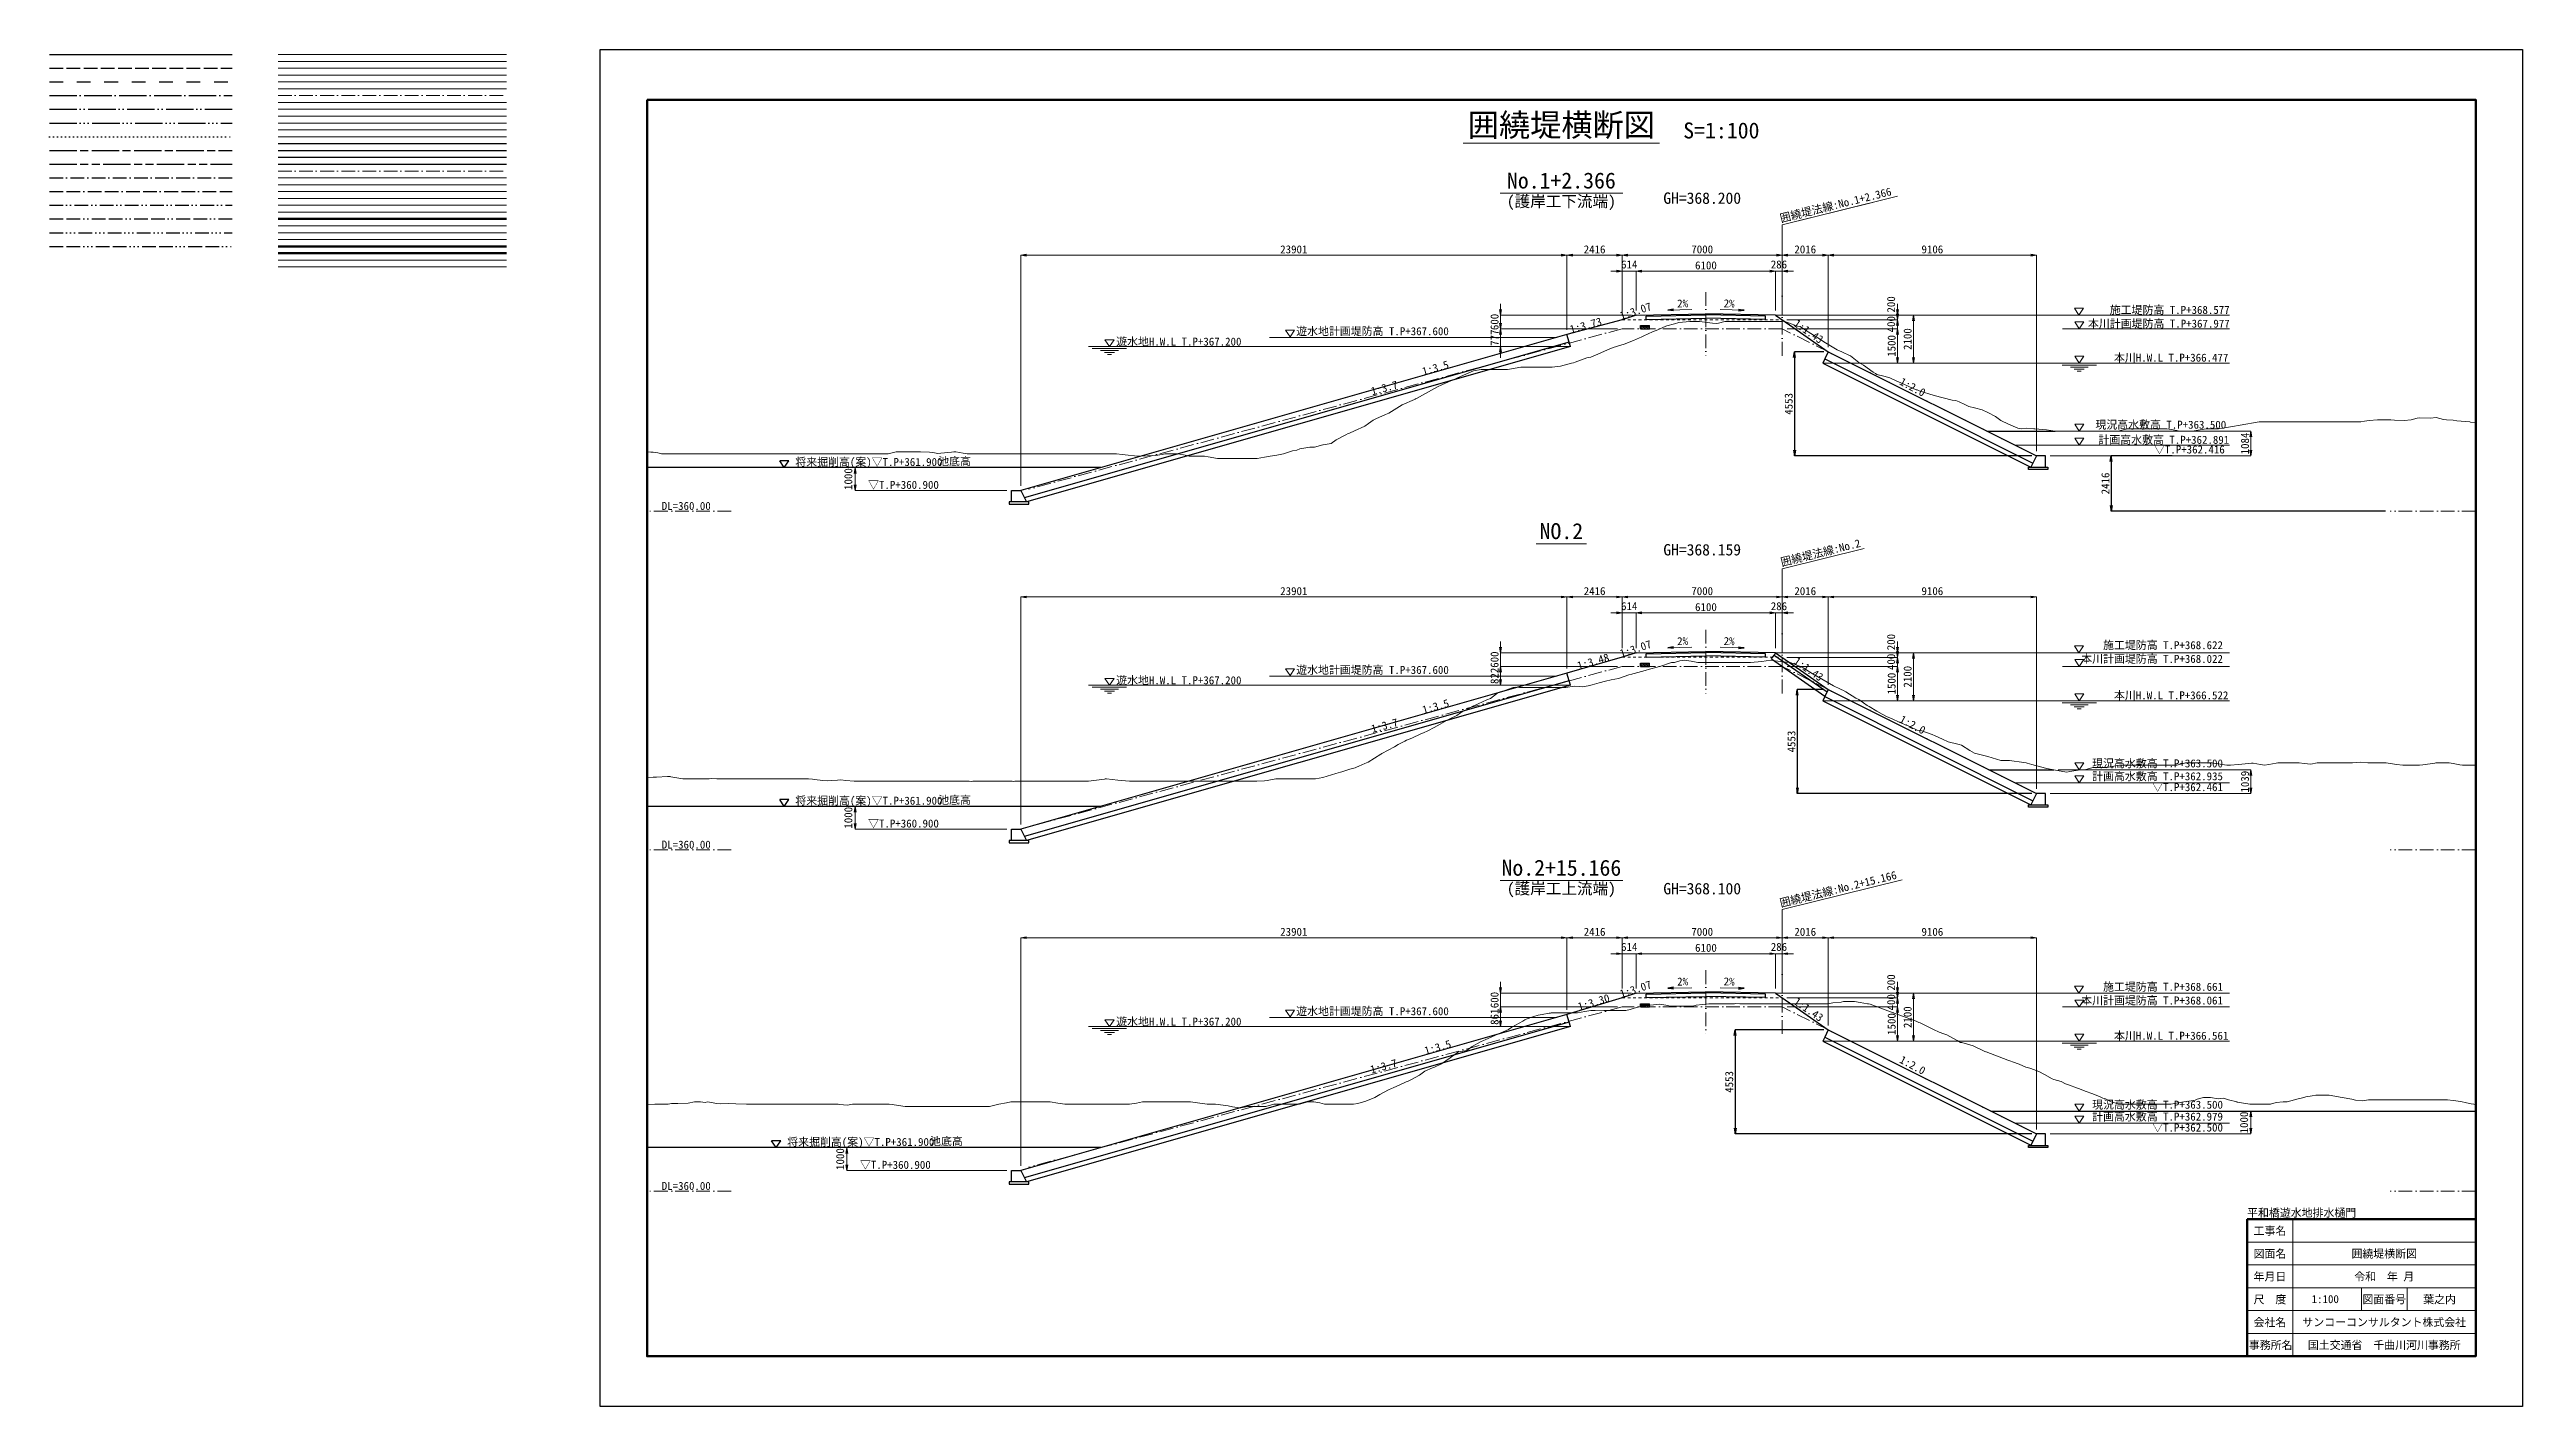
# Model space of a CAD drawing. Header units: millimetres. Extents: x -24095 to 84100, y 0 to 59400.
import ezdxf
from ezdxf.enums import TextEntityAlignment as Align

# ---------------------------------------------------------------- set-up
doc = ezdxf.new("R2010")
doc.units = ezdxf.units.MM
doc.header["$LTSCALE"] = 100
doc.header["$PDSIZE"] = 300
for name, pattern in [('SXF_一点二短鎖線', [16.75, 6, -1.5, 6, -1.5, 0.25, -1.5]), ('SXF_一点短鎖線', [9.25, 6, -1.5, 0.25, -1.5]), ('SXF_一点鎖線', [18.5, 12, -1.5, 3.5, -1.5]), ('SXF_一点長鎖線', [15.25, 12, -1.5, 0.25, -1.5]), ('SXF_三点二短鎖線', [20.25, 6, -1.5, 6, -1.5, 0.25, -1.5, 0.25, -1.5, 0.25, -1.5]), ('SXF_三点短鎖線', [12.75, 6, -1.5, 0.25, -1.5, 0.25, -1.5, 0.25, -1.5]), ('SXF_三点長鎖線', [18.75, 12, -1.5, 0.25, -1.5, 0.25, -1.5, 0.25, -1.5]), ('SXF_二点二短鎖線', [18.5, 6, -1.5, 6, -1.5, 0.25, -1.5, 0.25, -1.5]), ('SXF_二点短鎖線', [11, 6, -1.5, 0.25, -1.5, 0.25, -1.5]), ('SXF_二点鎖線', [23.5, 12, -1.5, 3.5, -1.5, 3.5, -1.5]), ('SXF_二点長鎖線', [17, 12, -1.5, 0.25, -1.5, 0.25, -1.5]), ('SXF_点線', [1.75, 0.25, -1.5]), ('SXF_破線', [7.5, 6, -1.5]), ('SXF_跳び破線', [12, 6, -6])]:
    doc.linetypes.add(name, pattern=pattern)
doc.layers.get('Defpoints').update_dxf_attribs({"color": 153})
for name, color, linetype, lineweight in [('D-BGD', 7, 'Continuous', 13), ('D-BGD-BRG', 7, 'Continuous', 13), ('D-BGD-CRST', 7, 'Continuous', 13), ('D-BGD-ETRL', 7, 'Continuous', 13), ('D-BGD-HTXT', 7, 'Continuous', 13), ('D-BGD-TXT', 7, 'Continuous', 13), ('D-BMK', 2, 'SXF_一点短鎖線', 13), ('D-BMK-HTXT', 7, 'Continuous', 13), ('D-BMK-TXT', 7, 'Continuous', 13), ('D-BYP', 7, 'Continuous', 13), ('D-BYP-DIM', 7, 'Continuous', 13), ('D-BYP-HTXT', 7, 'Continuous', 13), ('D-BYP-STR1', 2, 'Continuous', 13), ('D-BYP-STR2', 6, 'Continuous', 25), ('D-BYP-STR3', 3, 'Continuous', 25), ('D-BYP-STR4', 6, 'Continuous', 25), ('D-BYP-STR6', 2, 'SXF_一点短鎖線', 13), ('D-BYP-STR7', 2, 'Continuous', 13), ('D-BYP-STR8', 150, 'Continuous', 13), ('D-BYP-STR9', 30, 'Continuous', 13), ('D-BYP-TXT', 7, 'Continuous', 13), ('D-DOC', 7, 'Continuous', 13), ('D-ORD', 7, 'Continuous', 13), ('D-STR', 1, 'Continuous', 50), ('D-STR-DIM', 7, 'Continuous', 13), ('D-STR-HTXT', 7, 'Continuous', 13), ('D-STR-TXT', 7, 'Continuous', 13), ('D-TTL', 2, 'Continuous', 140), ('D-TTL-FRAM', 2, 'Continuous', 50), ('D-TTL-LINE', 7, 'Continuous', 13), ('D-TTL-TXT', 7, 'Continuous', 13)]:
    doc.layers.add(name, color=color, linetype=linetype, lineweight=lineweight)
doc.layers.add('D-BYP-STR5', color=7, linetype='Continuous', lineweight=25, true_color=0xc00080)
doc.layers.add('D-WORK', color=11, linetype='Continuous', lineweight=25, plot=False)
doc.styles.add('MS ゴシック', font='MS Gothic.ttf')
doc.styles.add('ＭＳ ゴシック', font='MS Gothic.ttf')
doc.dimstyles.new('DIM-100-F', dxfattribs={"dimscale": 100, "dimtxt": 3.5, "dimasz": 2.5, "dimexe": 0, "dimexo": 2, "dimgap": 0.8, "dimtad": 1, "dimdec": 0, "dimzin": 0, "dimdsep": 46, "dimtxsty": 'MS ゴシック', "dimblk": 'OPEN', "dimcen": 0.1, "dimaunit": 1, "dimadec": 4, "dimazin": 0, "dimtfac": 1, "dimtdec": 0, "dimtmove": 2, "dimatfit": 3, "dimldrblk": 'OPEN', "dimfxl": 1, "dimtolj": 1, "dimtzin": 0, "dimlwd": -1, "dimlwe": -1, "dimarcsym": 2})

msp = doc.modelspace()

# ---------------------------------------------------------------- texts
at = {"layer": 'D-STR-TXT', "style": 'ＭＳ ゴシック'}
for s, rotation, p in [('囲繞堤法線:No.1+2.366', 13.855812, (54116, 52323.6)), ('2%%%', 1.145763, (47358.9, 48003.8)), ('2%%%', 358.854237, (49383.6, 48003.9)), ('1:3.7', 15.124, (34377.9, 44313.3)), ('囲繞堤法線:No.2', 13.855812, (53453.6, 37102.9)), ('2%%%', 1.145763, (47358.9, 33224.7)), ('2%%%', 358.854237, (49383.6, 33224.9)), ('1:3.7', 15.124, (34388.2, 29537.1)), ('囲繞堤法線:No.2+15.166', 13.855812, (54226.4, 22380.6)), ('2%%%', 1.145763, (47358.9, 18324.9)), ('2%%%', 358.854237, (49383.6, 18325.1)), ('1:3.7', 15.124, (34344.4, 14625.4))]:
    msp.add_text(s, height=350, rotation=rotation, dxfattribs=at).set_placement(p, align=Align.BOTTOM_CENTER)
for s, rotation, p in [('1:3.73', 15.024918, (42471.1, 46970.9)), ('1:3.07', 18.052225, (44671.9, 47561.9)), ('1:1.43', 325.069377, (52182.4, 47325)), ('1:3.5', 15.945396, (36013.3, 45128.8)), ('1:2.0', 332, (56808.7, 44749.1)), ('1:3.07', 18.052225, (44671.9, 32782.9)), ('1:3.48', 16.010878, (42801.8, 32245.2)), ('1:1.43', 325.069377, (52182.4, 32546)), ('1:3.5', 15.945396, (36024.3, 30311.1)), ('1:2.0', 332, (56808.7, 29970.1)), ('1:3.07', 18.052225, (44671.9, 17883.1)), ('1:3.30', 16.864299, (42830.1, 17323.1)), ('1:1.43', 325.069377, (52182.4, 17646.2)), ('1:3.5', 15.945396, (36113.5, 15394.7)), ('1:2.0', 332, (56808.7, 15070.3))]:
    msp.add_text(s, height=350, rotation=rotation, dxfattribs=at).set_placement(p)
at = {"layer": 'D-STR-TXT', "ltscale": 0.01, "style": 'ＭＳ ゴシック'}
for s, p in [('本川計画堤防高 T.P+367.977', (65090.2, 47224.5)), ('    施工堤防高 T.P+368.577', (65089.1, 47824.5)), ('遊水地H.W.L T.P+367.200', (22573.8, 46438)), ('遊水地計画堤防高 T.P+367.600', (30449, 46891.8)), ('本川H.W.L T.P+366.477', (66227.6, 45735.4)), ('計画高水敷高 T.P+362.891', (65546, 42138.3)), ('遊水地計画堤防高 T.P+367.600', (30449, 32068)), ('遊水地H.W.L T.P+367.200', (22573.8, 31614.2)), ('本川H.W.L T.P+366.522', (66227.6, 30956.3)), ('遊水地計画堤防高 T.P+367.600', (30449, 17129)), ('遊水地H.W.L T.P+367.200', (22573.8, 16675.3)), ('本川H.W.L T.P+366.561', (66227.6, 16056.5))]:
    msp.add_text(s, height=350, dxfattribs=at).set_placement(p)
at = {"layer": 'D-STR-TXT', "style": 'ＭＳ ゴシック'}
for s, p in [('現況高水敷高 T.P+363.500', (68274.9, 42694.8)), ('▽T.P+362.416', (69525.2, 41610.9))]:
    msp.add_text(s, height=350, dxfattribs=at).set_placement(p, align=Align.BOTTOM_CENTER)
at = {"layer": 'D-STR-TXT', "style": 'MS ゴシック'}
for s, p in [('将来掘削高(案)▽T.P+361.900', (8536.2, 41168.1)), ('▽T.P+360.900', (11718.9, 40168.1)), ('将来掘削高(案)▽T.P+361.900', (8536.2, 26344.3)), ('▽T.P+360.900', (11718.9, 25344.3)), ('将来掘削高(案)▽T.P+361.900', (8181.5, 11405.4)), ('▽T.P+360.900', (11364.2, 10405.4))]:
    msp.add_text(s, height=350, dxfattribs=at).set_placement(p)
at = {"layer": 'D-STR-TXT', "color": 7, "style": 'ＭＳ ゴシック'}
for p in [(2693.3, 39244.9), (2693.3, 24421.1), (2693.3, 9482.2)]:
    msp.add_text('DL=360.00', height=350, dxfattribs=at).set_placement(p)
at = {"layer": 'D-STR-TXT', "ltscale": 0.01, "style": 'ＭＳ ゴシック'}
for s, p in [('施工堤防高 T.P+368.622', (70992.6, 33045.5)), ('本川計画堤防高 T.P+368.022', (70992.6, 32445.5)), ('計画高水敷高 T.P+362.935', (70992.6, 27305.9)), ('施工堤防高 T.P+368.661', (70992.6, 18093)), ('本川計画堤防高 T.P+368.061', (70992.6, 17493)), ('計画高水敷高 T.P+362.979', (70992.6, 12411))]:
    msp.add_text(s, height=350, dxfattribs=at).set_placement(p, align=Align.BOTTOM_RIGHT)
at = {"layer": 'D-STR-TXT', "style": 'ＭＳ ゴシック'}
for s, p in [('現況高水敷高 T.P+363.500', (70992.6, 27871)), ('▽T.P+362.461', (70992.6, 26831.8)), ('現況高水敷高 T.P+363.500', (70992.6, 12932.1)), ('▽T.P+362.500', (70992.6, 11932))]:
    msp.add_text(s, height=350, dxfattribs=at).set_placement(p, align=Align.BOTTOM_RIGHT)
at = {"layer": 'D-TTL-TXT', "style": 'MS ゴシック'}
for s, height, p in [('囲繞堤横断図', 1000, (42050, 55294.1)), ('S=1:100', 700, (49050, 55294.1)), ('No.1+2.366', 700, (42050, 53103.3)), ('NO.2', 700, (42050, 37756.9)), ('No.2+15.166', 700, (42050, 23023.4))]:
    msp.add_text(s, height=height, dxfattribs=at).set_placement(p, align=Align.BOTTOM_CENTER)
for s, p in [('(護岸工下流端)', (42050, 53003.3)), ('(護岸工上流端)', (42050, 22923.4))]:
    msp.add_text(s, height=500, dxfattribs=at).set_placement(p, align=Align.TOP_CENTER)
msp.add_text('平和橋遊水地排水樋門', height=350, dxfattribs=at).set_placement((72050, 8200), align=Align.BOTTOM_LEFT)
for s, p in [('工事名', (73050, 7700)), ('図面名', (73050, 6700)), ('囲繞堤横断図', (78050, 6700)), ('年月日', (73050, 5700)), ('令和  年 月', (78050, 5700)), ('尺\u3000度', (73050, 4700)), ('1:100', (75469.8, 4700)), ('図面番号', (78050, 4700)), ('葉之内', (80469.8, 4700)), ('会社名', (73050, 3700)), ('サンコーコンサルタント株式会社', (78050, 3700)), ('事務所名', (73082.1, 2700)), ('国土交通省\u3000千曲川河川事務所', (78050, 2700))]:
    msp.add_text(s, height=350, dxfattribs=at).set_placement(p, align=Align.MIDDLE)
at = {"layer": 'D-WORK', "style": 'ＭＳ ゴシック'}
for p in [(15502.4, 41094.9), (15502.4, 26271.1), (15147.7, 11332.2)]:
    msp.add_text('池底高', height=350, dxfattribs=at).set_placement(p, align=Align.BOTTOM_CENTER)
at = {"layer": 'Defpoints', "style": 'ＭＳ ゴシック'}
for s, p in [('GH=368.200', (48211.1, 52492.3)), ('GH=368.159', (48211.1, 37102.4)), ('GH=368.100', (48211.1, 22268.9))]:
    msp.add_text(s, height=500, dxfattribs=at).set_placement(p, align=Align.BOTTOM_CENTER)

# ---------------------------------------------------------------- blocks, each defined once
blk = doc.blocks.new('_Open')
at = {"color": 0, "linetype": 'ByBlock', "lineweight": -2}
for p, q in [((-1, 0.17), (0, 0)), ((-1, -0.17), (0, 0)), ((0, 0), (-1, 0))]:
    blk.add_line(p, q, dxfattribs=at)
blk = doc.blocks.new('*D51')
at = {"layer": 'D-STR-DIM', "color": 0, "ltscale": 0.2, "transparency": 16777216}
for p, q in [((44711, 47772), (44711, 50392)), ((44961, 50392), (51461, 50392)), ((51711, 47772), (51711, 50392))]:
    blk.add_line(p, q, dxfattribs=at)
at = {"layer": 'Defpoints', "color": 0, "ltscale": 0.2, "transparency": 16777216}
for p in [(51711, 50392), (44711, 47572), (51711, 47572)]:
    blk.add_point(p, dxfattribs=at)
at = {"layer": 'D-STR-DIM', "color": 0, "ltscale": 0.2, "transparency": 16777216, "xscale": 250, "yscale": 250, "zscale": 250, "rotation": 180}
blk.add_blockref('_Open', (44711, 50392), dxfattribs=at)
at = {"layer": 'D-STR-DIM', "color": 0, "ltscale": 0.2, "transparency": 16777216, "xscale": 250, "yscale": 250, "zscale": 250}
blk.add_blockref('_Open', (51711, 50392), dxfattribs=at)
at = {"layer": 'D-STR-DIM', "color": 0, "ltscale": 0.2, "transparency": 16777216, "insert": (48211, 50647), "char_height": 350, "attachment_point": 5, "style": 'MS ゴシック'}
blk.add_mtext('\\A1;7000', dxfattribs=at)
blk = doc.blocks.new('*D34')
at = {"layer": 'D-STR-DIM', "color": 0, "ltscale": 1500, "transparency": 16777216}
for p, q in [((44461, 49692), (44211, 49692)), ((44711, 47772), (44711, 49692)), ((44711, 49692), (45325, 49692)), ((45325, 47972), (45325, 49692)), ((45575, 49692), (45825, 49692))]:
    blk.add_line(p, q, dxfattribs=at)
at = {"layer": 'Defpoints', "color": 0, "ltscale": 1500, "transparency": 16777216}
for p in [(45325, 49692), (45325, 47772), (44711, 47572)]:
    blk.add_point(p, dxfattribs=at)
at = {"layer": 'D-STR-DIM', "color": 0, "ltscale": 1500, "transparency": 16777216, "xscale": 250, "yscale": 250, "zscale": 250}
blk.add_blockref('_Open', (44711, 49692), dxfattribs=at)
at = {"layer": 'D-STR-DIM', "color": 0, "ltscale": 1500, "transparency": 16777216, "xscale": 250, "yscale": 250, "zscale": 250, "rotation": 180}
blk.add_blockref('_Open', (45325, 49692), dxfattribs=at)
at = {"layer": 'D-STR-DIM', "color": 0, "ltscale": 1500, "transparency": 16777216, "insert": (45018, 49987), "char_height": 350, "attachment_point": 5, "style": 'MS ゴシック'}
blk.add_mtext('\\A1;614', dxfattribs=at)
blk = doc.blocks.new('*D35')
at = {"layer": 'D-STR-DIM', "color": 0, "ltscale": 1500, "transparency": 16777216}
for p, q in [((51175, 49692), (50925, 49692)), ((51425, 47972), (51425, 49692)), ((51425, 49692), (51711, 49692)), ((51711, 47772), (51711, 49692)), ((51961, 49692), (52211, 49692))]:
    blk.add_line(p, q, dxfattribs=at)
at = {"layer": 'Defpoints', "color": 0, "ltscale": 1500, "transparency": 16777216}
for p in [(51711, 49692), (51425, 47772), (51711, 47572)]:
    blk.add_point(p, dxfattribs=at)
at = {"layer": 'D-STR-DIM', "color": 0, "ltscale": 1500, "transparency": 16777216, "xscale": 250, "yscale": 250, "zscale": 250}
blk.add_blockref('_Open', (51425, 49692), dxfattribs=at)
at = {"layer": 'D-STR-DIM', "color": 0, "ltscale": 1500, "transparency": 16777216, "xscale": 250, "yscale": 250, "zscale": 250, "rotation": 180}
blk.add_blockref('_Open', (51711, 49692), dxfattribs=at)
at = {"layer": 'D-STR-DIM', "color": 0, "ltscale": 1500, "transparency": 16777216, "insert": (51568, 49987), "char_height": 350, "attachment_point": 5, "style": 'MS ゴシック'}
blk.add_mtext('\\A1;286', dxfattribs=at)
blk = doc.blocks.new('*D36')
at = {"layer": 'D-STR-DIM', "color": 0, "ltscale": 1500, "transparency": 16777216}
for p, q in [((45325, 47972), (45325, 49692)), ((45575, 49692), (51175, 49692)), ((51425, 47972), (51425, 49692))]:
    blk.add_line(p, q, dxfattribs=at)
at = {"layer": 'Defpoints', "color": 0, "ltscale": 1500, "transparency": 16777216}
for p in [(51425, 49692), (45325, 47772), (51425, 47772)]:
    blk.add_point(p, dxfattribs=at)
at = {"layer": 'D-STR-DIM', "color": 0, "ltscale": 1500, "transparency": 16777216, "xscale": 250, "yscale": 250, "zscale": 250, "rotation": 180}
blk.add_blockref('_Open', (45325, 49692), dxfattribs=at)
at = {"layer": 'D-STR-DIM', "color": 0, "ltscale": 1500, "transparency": 16777216, "xscale": 250, "yscale": 250, "zscale": 250}
blk.add_blockref('_Open', (51425, 49692), dxfattribs=at)
at = {"layer": 'D-STR-DIM', "color": 0, "ltscale": 1500, "transparency": 16777216, "insert": (48375, 49947), "char_height": 350, "attachment_point": 5, "style": 'MS ゴシック'}
blk.add_mtext('\\A1;6100', dxfattribs=at)
blk = doc.blocks.new('*D37')
at = {"layer": 'D-STR-DIM', "color": 0, "ltscale": 0.01, "transparency": 16777216}
for p, q in [((51636, 47772), (56754, 47772)), ((56754, 48022), (56754, 48272)), ((56754, 47772), (56754, 47572)), ((51911, 47572), (56754, 47572)), ((56754, 47322), (56754, 47072))]:
    blk.add_line(p, q, dxfattribs=at)
at = {"layer": 'Defpoints', "color": 0, "ltscale": 0.01, "transparency": 16777216}
for p in [(51436, 47772), (51711, 47572), (56754, 47572)]:
    blk.add_point(p, dxfattribs=at)
at = {"layer": 'D-STR-DIM', "color": 0, "ltscale": 0.01, "transparency": 16777216, "xscale": 250, "yscale": 250, "zscale": 250}
for p, rotation in [((56754, 47772), 270), ((56754, 47572), 90)]:
    blk.add_blockref('_Open', p, dxfattribs=dict(at, rotation=rotation))
at = {"layer": 'D-STR-DIM', "color": 0, "ltscale": 0.01, "transparency": 16777216, "insert": (56477, 48240), "char_height": 350, "attachment_point": 5, "rotation": 90, "style": 'MS ゴシック'}
blk.add_mtext('\\A1;200', dxfattribs=at)
blk = doc.blocks.new('*D38')
at = {"layer": 'D-STR-DIM', "color": 0, "ltscale": 0.01, "transparency": 16777216}
for p, q in [((56754, 47822), (56754, 48072)), ((51911, 47572), (56754, 47572)), ((51923, 47172), (56754, 47172)), ((56754, 47572), (56754, 47172)), ((56754, 46922), (56754, 46672))]:
    blk.add_line(p, q, dxfattribs=at)
at = {"layer": 'Defpoints', "color": 0, "ltscale": 0.01, "transparency": 16777216}
for p in [(51711, 47572), (51723, 47172), (56754, 47172)]:
    blk.add_point(p, dxfattribs=at)
at = {"layer": 'D-STR-DIM', "color": 0, "ltscale": 0.01, "transparency": 16777216, "xscale": 250, "yscale": 250, "zscale": 250}
for p, rotation in [((56754, 47572), 270), ((56754, 47172), 90)]:
    blk.add_blockref('_Open', p, dxfattribs=dict(at, rotation=rotation))
at = {"layer": 'D-STR-DIM', "color": 0, "ltscale": 0.01, "transparency": 16777216, "insert": (56478, 47372), "char_height": 350, "attachment_point": 5, "rotation": 90, "style": 'MS ゴシック'}
blk.add_mtext('\\A1;400', dxfattribs=at)
blk = doc.blocks.new('*D39')
at = {"layer": 'D-STR-DIM', "color": 0, "ltscale": 0.01, "transparency": 16777216}
for p, q in [((51636, 47772), (57454, 47772)), ((57454, 45922), (57454, 47522)), ((55770, 45672), (57454, 45672))]:
    blk.add_line(p, q, dxfattribs=at)
at = {"layer": 'Defpoints', "color": 0, "ltscale": 0.01, "transparency": 16777216}
for p in [(51436, 47772), (57454, 47772), (55570, 45672)]:
    blk.add_point(p, dxfattribs=at)
at = {"layer": 'D-STR-DIM', "color": 0, "ltscale": 0.01, "transparency": 16777216, "xscale": 250, "yscale": 250, "zscale": 250}
for p, rotation in [((57454, 47772), 90), ((57454, 45672), 270)]:
    blk.add_blockref('_Open', p, dxfattribs=dict(at, rotation=rotation))
at = {"layer": 'D-STR-DIM', "color": 0, "ltscale": 0.01, "transparency": 16777216, "insert": (57199, 46722), "char_height": 350, "attachment_point": 5, "rotation": 90, "style": 'MS ゴシック'}
blk.add_mtext('\\A1;2100', dxfattribs=at)
blk = doc.blocks.new('*D40')
at = {"layer": 'D-STR-DIM', "color": 0, "ltscale": 0.01, "transparency": 16777216}
for p, q in [((55770, 47172), (56754, 47172)), ((56754, 46922), (56754, 45922)), ((55770, 45672), (56754, 45672))]:
    blk.add_line(p, q, dxfattribs=at)
at = {"layer": 'Defpoints', "color": 0, "ltscale": 0.01, "transparency": 16777216}
for p in [(55570, 47172), (55570, 45672), (56754, 45672)]:
    blk.add_point(p, dxfattribs=at)
at = {"layer": 'D-STR-DIM', "color": 0, "ltscale": 0.01, "transparency": 16777216, "xscale": 250, "yscale": 250, "zscale": 250}
for p, rotation in [((56754, 47172), 90), ((56754, 45672), 270)]:
    blk.add_blockref('_Open', p, dxfattribs=dict(at, rotation=rotation))
at = {"layer": 'D-STR-DIM', "color": 0, "ltscale": 0.01, "transparency": 16777216, "insert": (56499, 46422), "char_height": 350, "attachment_point": 5, "rotation": 90, "style": 'MS ゴシック'}
blk.add_mtext('\\A1;1500', dxfattribs=at)
blk = doc.blocks.new('*D41')
at = {"layer": 'D-STR-DIM', "color": 0, "transparency": 16777216}
for p, q in [((39383, 47422), (39383, 47672)), ((44511, 47172), (39383, 47172)), ((39383, 46395), (39383, 47172)), ((40234, 46395), (39383, 46395)), ((39383, 46145), (39383, 45895))]:
    blk.add_line(p, q, dxfattribs=at)
at = {"layer": 'Defpoints', "color": 0, "transparency": 16777216}
for p in [(39383, 47172), (44711, 47172), (40434, 46395)]:
    blk.add_point(p, dxfattribs=at)
at = {"layer": 'D-STR-DIM', "color": 0, "transparency": 16777216, "xscale": 250, "yscale": 250, "zscale": 250}
for p, rotation in [((39383, 47172), 270), ((39383, 46395), 90)]:
    blk.add_blockref('_Open', p, dxfattribs=dict(at, rotation=rotation))
at = {"layer": 'D-STR-DIM', "color": 0, "transparency": 16777216, "insert": (39128, 46783), "char_height": 350, "attachment_point": 5, "rotation": 90, "style": 'MS ゴシック'}
blk.add_mtext('\\A1;777', dxfattribs=at)
blk = doc.blocks.new('*D42')
at = {"layer": 'D-STR-DIM', "color": 0, "transparency": 16777216}
for p, q in [((63851, 42695), (72213, 42695)), ((72213, 42445), (72213, 41861)), ((63434, 41611), (72213, 41611))]:
    blk.add_line(p, q, dxfattribs=at)
at = {"layer": 'Defpoints', "color": 0}
for p in [(63651, 42695), (63234, 41611), (72213, 41611)]:
    blk.add_point(p, dxfattribs=at)
at = {"layer": 'D-STR-DIM', "color": 0, "transparency": 16777216, "xscale": 250, "yscale": 250, "zscale": 250}
for p, rotation in [((72213, 42695), 90), ((72213, 41611), 270)]:
    blk.add_blockref('_Open', p, dxfattribs=dict(at, rotation=rotation))
at = {"layer": 'D-STR-DIM', "color": 0, "transparency": 16777216, "insert": (71958, 42153), "char_height": 350, "attachment_point": 5, "rotation": 90, "style": 'MS ゴシック'}
blk.add_mtext('\\A1;1084', dxfattribs=at)
blk = doc.blocks.new('*D43')
at = {"layer": 'D-STR-DIM', "color": 0, "ltscale": 0.01, "transparency": 16777216}
for p, q in [((17795, 41095), (11150, 41095)), ((11150, 40345), (11150, 40845)), ((17795, 40095), (11150, 40095))]:
    blk.add_line(p, q, dxfattribs=at)
at = {"layer": 'Defpoints', "color": 0, "ltscale": 0.01, "transparency": 16777216}
for p in [(11150, 41095), (17995, 41095), (17995, 40095)]:
    blk.add_point(p, dxfattribs=at)
at = {"layer": 'D-STR-DIM', "color": 0, "ltscale": 0.01, "transparency": 16777216, "xscale": 250, "yscale": 250, "zscale": 250}
for p, rotation in [((11150, 41095), 90), ((11150, 40095), 270)]:
    blk.add_blockref('_Open', p, dxfattribs=dict(at, rotation=rotation))
at = {"layer": 'D-STR-DIM', "color": 0, "ltscale": 0.01, "transparency": 16777216, "insert": (10855, 40595), "char_height": 350, "attachment_point": 5, "rotation": 90, "style": 'MS ゴシック'}
blk.add_mtext('\\A1;1000', dxfattribs=at)
blk = doc.blocks.new('*D52')
at = {"layer": 'D-STR-DIM', "color": 0, "ltscale": 0.2, "transparency": 16777216}
for p, q in [((44711, 33193), (44711, 35435)), ((44961, 35435), (51461, 35435)), ((51711, 32993), (51711, 35435))]:
    blk.add_line(p, q, dxfattribs=at)
at = {"layer": 'Defpoints', "color": 0, "ltscale": 0.2, "transparency": 16777216}
for p in [(51711, 35435), (44711, 32993), (51711, 32793)]:
    blk.add_point(p, dxfattribs=at)
at = {"layer": 'D-STR-DIM', "color": 0, "ltscale": 0.2, "transparency": 16777216, "xscale": 250, "yscale": 250, "zscale": 250, "rotation": 180}
blk.add_blockref('_Open', (44711, 35435), dxfattribs=at)
at = {"layer": 'D-STR-DIM', "color": 0, "ltscale": 0.2, "transparency": 16777216, "xscale": 250, "yscale": 250, "zscale": 250}
blk.add_blockref('_Open', (51711, 35435), dxfattribs=at)
at = {"layer": 'D-STR-DIM', "color": 0, "ltscale": 0.2, "transparency": 16777216, "insert": (48211, 35690), "char_height": 350, "attachment_point": 5, "style": 'MS ゴシック'}
blk.add_mtext('\\A1;7000', dxfattribs=at)
blk = doc.blocks.new('*D16')
at = {"layer": 'D-STR-DIM', "color": 0, "ltscale": 1500, "transparency": 16777216}
for p, q in [((44461, 34735), (44211, 34735)), ((44711, 33193), (44711, 34735)), ((44711, 34735), (45325, 34735)), ((45325, 33193), (45325, 34735)), ((45575, 34735), (45825, 34735))]:
    blk.add_line(p, q, dxfattribs=at)
at = {"layer": 'Defpoints', "color": 0, "ltscale": 1500, "transparency": 16777216}
for p in [(45325, 34735), (44711, 32993), (45325, 32993)]:
    blk.add_point(p, dxfattribs=at)
at = {"layer": 'D-STR-DIM', "color": 0, "ltscale": 1500, "transparency": 16777216, "xscale": 250, "yscale": 250, "zscale": 250}
blk.add_blockref('_Open', (44711, 34735), dxfattribs=at)
at = {"layer": 'D-STR-DIM', "color": 0, "ltscale": 1500, "transparency": 16777216, "xscale": 250, "yscale": 250, "zscale": 250, "rotation": 180}
blk.add_blockref('_Open', (45325, 34735), dxfattribs=at)
at = {"layer": 'D-STR-DIM', "color": 0, "ltscale": 1500, "transparency": 16777216, "insert": (45018, 35030), "char_height": 350, "attachment_point": 5, "style": 'MS ゴシック'}
blk.add_mtext('\\A1;614', dxfattribs=at)
blk = doc.blocks.new('*D17')
at = {"layer": 'D-STR-DIM', "color": 0, "ltscale": 1500, "transparency": 16777216}
for p, q in [((51175, 34735), (50925, 34735)), ((51425, 33193), (51425, 34735)), ((51425, 34735), (51711, 34735)), ((51711, 32993), (51711, 34735)), ((51961, 34735), (52211, 34735))]:
    blk.add_line(p, q, dxfattribs=at)
at = {"layer": 'Defpoints', "color": 0, "ltscale": 1500, "transparency": 16777216}
for p in [(51711, 34735), (51425, 32993), (51711, 32793)]:
    blk.add_point(p, dxfattribs=at)
at = {"layer": 'D-STR-DIM', "color": 0, "ltscale": 1500, "transparency": 16777216, "xscale": 250, "yscale": 250, "zscale": 250}
blk.add_blockref('_Open', (51425, 34735), dxfattribs=at)
at = {"layer": 'D-STR-DIM', "color": 0, "ltscale": 1500, "transparency": 16777216, "xscale": 250, "yscale": 250, "zscale": 250, "rotation": 180}
blk.add_blockref('_Open', (51711, 34735), dxfattribs=at)
at = {"layer": 'D-STR-DIM', "color": 0, "ltscale": 1500, "transparency": 16777216, "insert": (51568, 35030), "char_height": 350, "attachment_point": 5, "style": 'MS ゴシック'}
blk.add_mtext('\\A1;286', dxfattribs=at)
blk = doc.blocks.new('*D18')
at = {"layer": 'D-STR-DIM', "color": 0, "ltscale": 1500, "transparency": 16777216}
for p, q in [((45325, 33193), (45325, 34735)), ((45575, 34735), (51175, 34735)), ((51425, 33193), (51425, 34735))]:
    blk.add_line(p, q, dxfattribs=at)
at = {"layer": 'Defpoints', "color": 0, "ltscale": 1500, "transparency": 16777216}
for p in [(51425, 34735), (45325, 32993), (51425, 32993)]:
    blk.add_point(p, dxfattribs=at)
at = {"layer": 'D-STR-DIM', "color": 0, "ltscale": 1500, "transparency": 16777216, "xscale": 250, "yscale": 250, "zscale": 250, "rotation": 180}
blk.add_blockref('_Open', (45325, 34735), dxfattribs=at)
at = {"layer": 'D-STR-DIM', "color": 0, "ltscale": 1500, "transparency": 16777216, "xscale": 250, "yscale": 250, "zscale": 250}
blk.add_blockref('_Open', (51425, 34735), dxfattribs=at)
at = {"layer": 'D-STR-DIM', "color": 0, "ltscale": 1500, "transparency": 16777216, "insert": (48375, 34990), "char_height": 350, "attachment_point": 5, "style": 'MS ゴシック'}
blk.add_mtext('\\A1;6100', dxfattribs=at)
blk = doc.blocks.new('*D19')
at = {"layer": 'D-STR-DIM', "color": 0, "ltscale": 0.01, "transparency": 16777216}
for p, q in [((51636, 32993), (56754, 32993)), ((51911, 32793), (56754, 32793)), ((56754, 33243), (56754, 33493)), ((56754, 32993), (56754, 32793)), ((56754, 32543), (56754, 32293))]:
    blk.add_line(p, q, dxfattribs=at)
at = {"layer": 'Defpoints', "color": 0, "ltscale": 0.01, "transparency": 16777216}
for p in [(51436, 32993), (51711, 32793), (56754, 32793)]:
    blk.add_point(p, dxfattribs=at)
at = {"layer": 'D-STR-DIM', "color": 0, "ltscale": 0.01, "transparency": 16777216, "xscale": 250, "yscale": 250, "zscale": 250}
for p, rotation in [((56754, 32993), 270), ((56754, 32793), 90)]:
    blk.add_blockref('_Open', p, dxfattribs=dict(at, rotation=rotation))
at = {"layer": 'D-STR-DIM', "color": 0, "ltscale": 0.01, "transparency": 16777216, "insert": (56477, 33461), "char_height": 350, "attachment_point": 5, "rotation": 90, "style": 'MS ゴシック'}
blk.add_mtext('\\A1;200', dxfattribs=at)
blk = doc.blocks.new('*D20')
at = {"layer": 'D-STR-DIM', "color": 0, "ltscale": 0.01, "transparency": 16777216}
for p, q in [((51911, 32793), (56754, 32793)), ((56754, 33043), (56754, 33293)), ((56754, 32793), (56754, 32393)), ((51923, 32393), (56754, 32393)), ((56754, 32143), (56754, 31893))]:
    blk.add_line(p, q, dxfattribs=at)
at = {"layer": 'Defpoints', "color": 0, "ltscale": 0.01, "transparency": 16777216}
for p in [(51711, 32793), (51723, 32393), (56754, 32393)]:
    blk.add_point(p, dxfattribs=at)
at = {"layer": 'D-STR-DIM', "color": 0, "ltscale": 0.01, "transparency": 16777216, "xscale": 250, "yscale": 250, "zscale": 250}
for p, rotation in [((56754, 32793), 270), ((56754, 32393), 90)]:
    blk.add_blockref('_Open', p, dxfattribs=dict(at, rotation=rotation))
at = {"layer": 'D-STR-DIM', "color": 0, "ltscale": 0.01, "transparency": 16777216, "insert": (56478, 32593), "char_height": 350, "attachment_point": 5, "rotation": 90, "style": 'MS ゴシック'}
blk.add_mtext('\\A1;400', dxfattribs=at)
blk = doc.blocks.new('*D21')
at = {"layer": 'D-STR-DIM', "color": 0, "ltscale": 0.01, "transparency": 16777216}
for p, q in [((51636, 32993), (57454, 32993)), ((57454, 31143), (57454, 32743)), ((55770, 30893), (57454, 30893))]:
    blk.add_line(p, q, dxfattribs=at)
at = {"layer": 'Defpoints', "color": 0, "ltscale": 0.01, "transparency": 16777216}
for p in [(51436, 32993), (57454, 32993), (55570, 30893)]:
    blk.add_point(p, dxfattribs=at)
at = {"layer": 'D-STR-DIM', "color": 0, "ltscale": 0.01, "transparency": 16777216, "xscale": 250, "yscale": 250, "zscale": 250}
for p, rotation in [((57454, 32993), 90), ((57454, 30893), 270)]:
    blk.add_blockref('_Open', p, dxfattribs=dict(at, rotation=rotation))
at = {"layer": 'D-STR-DIM', "color": 0, "ltscale": 0.01, "transparency": 16777216, "insert": (57199, 31943), "char_height": 350, "attachment_point": 5, "rotation": 90, "style": 'MS ゴシック'}
blk.add_mtext('\\A1;2100', dxfattribs=at)
blk = doc.blocks.new('*D22')
at = {"layer": 'D-STR-DIM', "color": 0, "ltscale": 0.01, "transparency": 16777216}
for p, q in [((55770, 32393), (56754, 32393)), ((56754, 32143), (56754, 31143)), ((55770, 30893), (56754, 30893))]:
    blk.add_line(p, q, dxfattribs=at)
at = {"layer": 'Defpoints', "color": 0, "ltscale": 0.01, "transparency": 16777216}
for p in [(55570, 32393), (55570, 30893), (56754, 30893)]:
    blk.add_point(p, dxfattribs=at)
at = {"layer": 'D-STR-DIM', "color": 0, "ltscale": 0.01, "transparency": 16777216, "xscale": 250, "yscale": 250, "zscale": 250}
for p, rotation in [((56754, 32393), 90), ((56754, 30893), 270)]:
    blk.add_blockref('_Open', p, dxfattribs=dict(at, rotation=rotation))
at = {"layer": 'D-STR-DIM', "color": 0, "ltscale": 0.01, "transparency": 16777216, "insert": (56499, 31643), "char_height": 350, "attachment_point": 5, "rotation": 90, "style": 'MS ゴシック'}
blk.add_mtext('\\A1;1500', dxfattribs=at)
blk = doc.blocks.new('*D23')
at = {"layer": 'D-STR-DIM', "color": 0, "transparency": 16777216}
for p, q in [((44511, 32393), (39383, 32393)), ((39383, 31821), (39383, 32143)), ((40234, 31571), (39383, 31571))]:
    blk.add_line(p, q, dxfattribs=at)
at = {"layer": 'Defpoints', "color": 0, "transparency": 16777216}
for p in [(39383, 32393), (40434, 31571), (44711, 32393)]:
    blk.add_point(p, dxfattribs=at)
at = {"layer": 'D-STR-DIM', "color": 0, "transparency": 16777216, "xscale": 250, "yscale": 250, "zscale": 250}
for p, rotation in [((39383, 32393), 90), ((39383, 31571), 270)]:
    blk.add_blockref('_Open', p, dxfattribs=dict(at, rotation=rotation))
at = {"layer": 'D-STR-DIM', "color": 0, "transparency": 16777216, "insert": (39128, 31982), "char_height": 350, "attachment_point": 5, "rotation": 90, "style": 'MS ゴシック'}
blk.add_mtext('\\A1;822', dxfattribs=at)
blk = doc.blocks.new('*D24')
at = {"layer": 'D-STR-DIM', "color": 0, "transparency": 16777216}
for p, q in [((63788, 27871), (72213, 27871)), ((72213, 27621), (72213, 27082)), ((63434, 26832), (72213, 26832))]:
    blk.add_line(p, q, dxfattribs=at)
at = {"layer": 'Defpoints', "color": 0}
for p in [(63588, 27871), (63234, 26832), (72213, 26832)]:
    blk.add_point(p, dxfattribs=at)
at = {"layer": 'D-STR-DIM', "color": 0, "transparency": 16777216, "xscale": 250, "yscale": 250, "zscale": 250}
for p, rotation in [((72213, 27871), 90), ((72213, 26832), 270)]:
    blk.add_blockref('_Open', p, dxfattribs=dict(at, rotation=rotation))
at = {"layer": 'D-STR-DIM', "color": 0, "transparency": 16777216, "insert": (71958, 27351), "char_height": 350, "attachment_point": 5, "rotation": 90, "style": 'MS ゴシック'}
blk.add_mtext('\\A1;1039', dxfattribs=at)
blk = doc.blocks.new('*D25')
at = {"layer": 'D-STR-DIM', "color": 0, "ltscale": 0.01, "transparency": 16777216}
for p, q in [((17795, 26271), (11150, 26271)), ((11150, 25521), (11150, 26021)), ((17795, 25271), (11150, 25271))]:
    blk.add_line(p, q, dxfattribs=at)
at = {"layer": 'Defpoints', "color": 0, "ltscale": 0.01, "transparency": 16777216}
for p in [(11150, 26271), (17995, 26271), (17995, 25271)]:
    blk.add_point(p, dxfattribs=at)
at = {"layer": 'D-STR-DIM', "color": 0, "ltscale": 0.01, "transparency": 16777216, "xscale": 250, "yscale": 250, "zscale": 250}
for p, rotation in [((11150, 26271), 90), ((11150, 25271), 270)]:
    blk.add_blockref('_Open', p, dxfattribs=dict(at, rotation=rotation))
at = {"layer": 'D-STR-DIM', "color": 0, "ltscale": 0.01, "transparency": 16777216, "insert": (10855, 25771), "char_height": 350, "attachment_point": 5, "rotation": 90, "style": 'MS ゴシック'}
blk.add_mtext('\\A1;1000', dxfattribs=at)
blk = doc.blocks.new('*D26')
at = {"layer": 'D-STR-DIM', "color": 0, "transparency": 16777216}
for p, q in [((42296, 47124), (42296, 50392)), ((44461, 50392), (42546, 50392)), ((44711, 47772), (44711, 50392))]:
    blk.add_line(p, q, dxfattribs=at)
at = {"layer": 'Defpoints', "color": 0, "transparency": 16777216}
for p in [(42296, 50392), (42296, 46924), (44711, 47572)]:
    blk.add_point(p, dxfattribs=at)
at = {"layer": 'D-STR-DIM', "color": 0, "transparency": 16777216, "xscale": 250, "yscale": 250, "zscale": 250, "rotation": 180}
blk.add_blockref('_Open', (42296, 50392), dxfattribs=at)
at = {"layer": 'D-STR-DIM', "color": 0, "transparency": 16777216, "xscale": 250, "yscale": 250, "zscale": 250}
blk.add_blockref('_Open', (44711, 50392), dxfattribs=at)
at = {"layer": 'D-STR-DIM', "color": 0, "transparency": 16777216, "insert": (43503, 50647), "char_height": 350, "attachment_point": 5, "style": 'MS ゴシック'}
blk.add_mtext('\\A1;2416', dxfattribs=at)
blk = doc.blocks.new('*D27')
at = {"layer": 'D-STR-DIM', "color": 0, "transparency": 16777216}
for p, q in [((18395, 40295), (18395, 50392)), ((42046, 50392), (18645, 50392)), ((42296, 47124), (42296, 50392))]:
    blk.add_line(p, q, dxfattribs=at)
at = {"layer": 'Defpoints', "color": 0, "transparency": 16777216}
for p in [(18395, 50392), (42296, 46924), (18395, 40095)]:
    blk.add_point(p, dxfattribs=at)
at = {"layer": 'D-STR-DIM', "color": 0, "transparency": 16777216, "xscale": 250, "yscale": 250, "zscale": 250, "rotation": 180}
blk.add_blockref('_Open', (18395, 50392), dxfattribs=at)
at = {"layer": 'D-STR-DIM', "color": 0, "transparency": 16777216, "xscale": 250, "yscale": 250, "zscale": 250}
blk.add_blockref('_Open', (42296, 50392), dxfattribs=at)
at = {"layer": 'D-STR-DIM', "color": 0, "transparency": 16777216, "insert": (30345, 50647), "char_height": 350, "attachment_point": 5, "style": 'MS ゴシック'}
blk.add_mtext('\\A1;23901', dxfattribs=at)
blk = doc.blocks.new('*D28')
at = {"layer": 'D-STR-DIM', "color": 0, "transparency": 16777216}
for p, q in [((51711, 47772), (51711, 50392)), ((51961, 50392), (53477, 50392)), ((53727, 46364), (53727, 50392))]:
    blk.add_line(p, q, dxfattribs=at)
at = {"layer": 'Defpoints', "color": 0, "transparency": 16777216}
for p in [(53727, 50392), (51711, 47572), (53727, 46164)]:
    blk.add_point(p, dxfattribs=at)
at = {"layer": 'D-STR-DIM', "color": 0, "transparency": 16777216, "xscale": 250, "yscale": 250, "zscale": 250, "rotation": 180}
blk.add_blockref('_Open', (51711, 50392), dxfattribs=at)
at = {"layer": 'D-STR-DIM', "color": 0, "transparency": 16777216, "xscale": 250, "yscale": 250, "zscale": 250}
blk.add_blockref('_Open', (53727, 50392), dxfattribs=at)
at = {"layer": 'D-STR-DIM', "color": 0, "transparency": 16777216, "insert": (52719, 50647), "char_height": 350, "attachment_point": 5, "style": 'MS ゴシック'}
blk.add_mtext('\\A1;2016', dxfattribs=at)
blk = doc.blocks.new('*D29')
at = {"layer": 'D-STR-DIM', "color": 0, "transparency": 16777216}
for p, q in [((53727, 46364), (53727, 50392)), ((53977, 50392), (62584, 50392)), ((62834, 41811), (62834, 50392))]:
    blk.add_line(p, q, dxfattribs=at)
at = {"layer": 'Defpoints', "color": 0, "transparency": 16777216}
for p in [(62834, 50392), (53727, 46164), (62834, 41611)]:
    blk.add_point(p, dxfattribs=at)
at = {"layer": 'D-STR-DIM', "color": 0, "transparency": 16777216, "xscale": 250, "yscale": 250, "zscale": 250, "rotation": 180}
blk.add_blockref('_Open', (53727, 50392), dxfattribs=at)
at = {"layer": 'D-STR-DIM', "color": 0, "transparency": 16777216, "xscale": 250, "yscale": 250, "zscale": 250}
blk.add_blockref('_Open', (62834, 50392), dxfattribs=at)
at = {"layer": 'D-STR-DIM', "color": 0, "transparency": 16777216, "insert": (58280, 50647), "char_height": 350, "attachment_point": 5, "style": 'MS ゴシック'}
blk.add_mtext('\\A1;9106', dxfattribs=at)
blk = doc.blocks.new('*D30')
at = {"layer": 'D-STR-DIM', "color": 0, "transparency": 16777216}
for p, q in [((42296, 32300), (42296, 35435)), ((44461, 35435), (42546, 35435)), ((44711, 33193), (44711, 35435))]:
    blk.add_line(p, q, dxfattribs=at)
at = {"layer": 'Defpoints', "color": 0, "transparency": 16777216}
for p in [(42296, 35435), (44711, 32993), (42296, 32100)]:
    blk.add_point(p, dxfattribs=at)
at = {"layer": 'D-STR-DIM', "color": 0, "transparency": 16777216, "xscale": 250, "yscale": 250, "zscale": 250, "rotation": 180}
blk.add_blockref('_Open', (42296, 35435), dxfattribs=at)
at = {"layer": 'D-STR-DIM', "color": 0, "transparency": 16777216, "xscale": 250, "yscale": 250, "zscale": 250}
blk.add_blockref('_Open', (44711, 35435), dxfattribs=at)
at = {"layer": 'D-STR-DIM', "color": 0, "transparency": 16777216, "insert": (43503, 35690), "char_height": 350, "attachment_point": 5, "style": 'MS ゴシック'}
blk.add_mtext('\\A1;2416', dxfattribs=at)
blk = doc.blocks.new('*D31')
at = {"layer": 'D-STR-DIM', "color": 0, "transparency": 16777216}
for p, q in [((18395, 25471), (18395, 35435)), ((42046, 35435), (18645, 35435)), ((42296, 32300), (42296, 35435))]:
    blk.add_line(p, q, dxfattribs=at)
at = {"layer": 'Defpoints', "color": 0, "transparency": 16777216}
for p in [(18395, 35435), (42296, 32100), (18395, 25271)]:
    blk.add_point(p, dxfattribs=at)
at = {"layer": 'D-STR-DIM', "color": 0, "transparency": 16777216, "xscale": 250, "yscale": 250, "zscale": 250, "rotation": 180}
blk.add_blockref('_Open', (18395, 35435), dxfattribs=at)
at = {"layer": 'D-STR-DIM', "color": 0, "transparency": 16777216, "xscale": 250, "yscale": 250, "zscale": 250}
blk.add_blockref('_Open', (42296, 35435), dxfattribs=at)
at = {"layer": 'D-STR-DIM', "color": 0, "transparency": 16777216, "insert": (30345, 35690), "char_height": 350, "attachment_point": 5, "style": 'MS ゴシック'}
blk.add_mtext('\\A1;23901', dxfattribs=at)
blk = doc.blocks.new('*D32')
at = {"layer": 'D-STR-DIM', "color": 0, "transparency": 16777216}
for p, q in [((51711, 32993), (51711, 35435)), ((51961, 35435), (53477, 35435)), ((53727, 31585), (53727, 35435))]:
    blk.add_line(p, q, dxfattribs=at)
at = {"layer": 'Defpoints', "color": 0, "transparency": 16777216}
for p in [(53727, 35435), (51711, 32793), (53727, 31385)]:
    blk.add_point(p, dxfattribs=at)
at = {"layer": 'D-STR-DIM', "color": 0, "transparency": 16777216, "xscale": 250, "yscale": 250, "zscale": 250, "rotation": 180}
blk.add_blockref('_Open', (51711, 35435), dxfattribs=at)
at = {"layer": 'D-STR-DIM', "color": 0, "transparency": 16777216, "xscale": 250, "yscale": 250, "zscale": 250}
blk.add_blockref('_Open', (53727, 35435), dxfattribs=at)
at = {"layer": 'D-STR-DIM', "color": 0, "transparency": 16777216, "insert": (52719, 35690), "char_height": 350, "attachment_point": 5, "style": 'MS ゴシック'}
blk.add_mtext('\\A1;2016', dxfattribs=at)
blk = doc.blocks.new('*D33')
at = {"layer": 'D-STR-DIM', "color": 0, "transparency": 16777216}
for p, q in [((53727, 31585), (53727, 35435)), ((53977, 35435), (62584, 35435)), ((62834, 27032), (62834, 35435))]:
    blk.add_line(p, q, dxfattribs=at)
at = {"layer": 'Defpoints', "color": 0, "transparency": 16777216}
for p in [(62834, 35435), (53727, 31385), (62834, 26832)]:
    blk.add_point(p, dxfattribs=at)
at = {"layer": 'D-STR-DIM', "color": 0, "transparency": 16777216, "xscale": 250, "yscale": 250, "zscale": 250, "rotation": 180}
blk.add_blockref('_Open', (53727, 35435), dxfattribs=at)
at = {"layer": 'D-STR-DIM', "color": 0, "transparency": 16777216, "xscale": 250, "yscale": 250, "zscale": 250}
blk.add_blockref('_Open', (62834, 35435), dxfattribs=at)
at = {"layer": 'D-STR-DIM', "color": 0, "transparency": 16777216, "insert": (58280, 35690), "char_height": 350, "attachment_point": 5, "style": 'MS ゴシック'}
blk.add_mtext('\\A1;9106', dxfattribs=at)
blk = doc.blocks.new('*D50')
at = {"layer": 'D-STR-DIM', "color": 0, "ltscale": 0.2, "transparency": 16777216}
for p, q in [((44711, 18293), (44711, 20522)), ((44961, 20522), (51461, 20522)), ((51711, 18093), (51711, 20522))]:
    blk.add_line(p, q, dxfattribs=at)
at = {"layer": 'Defpoints', "color": 0, "ltscale": 0.2, "transparency": 16777216}
for p in [(51711, 20522), (44711, 18093), (51711, 17893)]:
    blk.add_point(p, dxfattribs=at)
at = {"layer": 'D-STR-DIM', "color": 0, "ltscale": 0.2, "transparency": 16777216, "xscale": 250, "yscale": 250, "zscale": 250, "rotation": 180}
blk.add_blockref('_Open', (44711, 20522), dxfattribs=at)
at = {"layer": 'D-STR-DIM', "color": 0, "ltscale": 0.2, "transparency": 16777216, "xscale": 250, "yscale": 250, "zscale": 250}
blk.add_blockref('_Open', (51711, 20522), dxfattribs=at)
at = {"layer": 'D-STR-DIM', "color": 0, "ltscale": 0.2, "transparency": 16777216, "insert": (48211, 20777), "char_height": 350, "attachment_point": 5, "style": 'MS ゴシック'}
blk.add_mtext('\\A1;7000', dxfattribs=at)
blk = doc.blocks.new('*D1')
at = {"layer": 'D-STR-DIM', "color": 0, "ltscale": 1500, "transparency": 16777216}
for p, q in [((44461, 19822), (44211, 19822)), ((44711, 18293), (44711, 19822)), ((44711, 19822), (45325, 19822)), ((45325, 18293), (45325, 19822)), ((45575, 19822), (45825, 19822))]:
    blk.add_line(p, q, dxfattribs=at)
at = {"layer": 'Defpoints', "color": 0, "ltscale": 1500, "transparency": 16777216}
for p in [(45325, 19822), (44711, 18093), (45325, 18093)]:
    blk.add_point(p, dxfattribs=at)
at = {"layer": 'D-STR-DIM', "color": 0, "ltscale": 1500, "transparency": 16777216, "xscale": 250, "yscale": 250, "zscale": 250}
blk.add_blockref('_Open', (44711, 19822), dxfattribs=at)
at = {"layer": 'D-STR-DIM', "color": 0, "ltscale": 1500, "transparency": 16777216, "xscale": 250, "yscale": 250, "zscale": 250, "rotation": 180}
blk.add_blockref('_Open', (45325, 19822), dxfattribs=at)
at = {"layer": 'D-STR-DIM', "color": 0, "ltscale": 1500, "transparency": 16777216, "insert": (45018, 20117), "char_height": 350, "attachment_point": 5, "style": 'MS ゴシック'}
blk.add_mtext('\\A1;614', dxfattribs=at)
blk = doc.blocks.new('*D2')
at = {"layer": 'D-STR-DIM', "color": 0, "ltscale": 1500, "transparency": 16777216}
for p, q in [((51175, 19822), (50925, 19822)), ((51425, 18293), (51425, 19822)), ((51425, 19822), (51711, 19822)), ((51711, 18093), (51711, 19822)), ((51961, 19822), (52211, 19822))]:
    blk.add_line(p, q, dxfattribs=at)
at = {"layer": 'Defpoints', "color": 0, "ltscale": 1500, "transparency": 16777216}
for p in [(51711, 19822), (51425, 18093), (51711, 17893)]:
    blk.add_point(p, dxfattribs=at)
at = {"layer": 'D-STR-DIM', "color": 0, "ltscale": 1500, "transparency": 16777216, "xscale": 250, "yscale": 250, "zscale": 250}
blk.add_blockref('_Open', (51425, 19822), dxfattribs=at)
at = {"layer": 'D-STR-DIM', "color": 0, "ltscale": 1500, "transparency": 16777216, "xscale": 250, "yscale": 250, "zscale": 250, "rotation": 180}
blk.add_blockref('_Open', (51711, 19822), dxfattribs=at)
at = {"layer": 'D-STR-DIM', "color": 0, "ltscale": 1500, "transparency": 16777216, "insert": (51568, 20117), "char_height": 350, "attachment_point": 5, "style": 'MS ゴシック'}
blk.add_mtext('\\A1;286', dxfattribs=at)
blk = doc.blocks.new('*D3')
at = {"layer": 'D-STR-DIM', "color": 0, "ltscale": 1500, "transparency": 16777216}
for p, q in [((45325, 18293), (45325, 19822)), ((45575, 19822), (51175, 19822)), ((51425, 18293), (51425, 19822))]:
    blk.add_line(p, q, dxfattribs=at)
at = {"layer": 'Defpoints', "color": 0, "ltscale": 1500, "transparency": 16777216}
for p in [(51425, 19822), (45325, 18093), (51425, 18093)]:
    blk.add_point(p, dxfattribs=at)
at = {"layer": 'D-STR-DIM', "color": 0, "ltscale": 1500, "transparency": 16777216, "xscale": 250, "yscale": 250, "zscale": 250, "rotation": 180}
blk.add_blockref('_Open', (45325, 19822), dxfattribs=at)
at = {"layer": 'D-STR-DIM', "color": 0, "ltscale": 1500, "transparency": 16777216, "xscale": 250, "yscale": 250, "zscale": 250}
blk.add_blockref('_Open', (51425, 19822), dxfattribs=at)
at = {"layer": 'D-STR-DIM', "color": 0, "ltscale": 1500, "transparency": 16777216, "insert": (48375, 20077), "char_height": 350, "attachment_point": 5, "style": 'MS ゴシック'}
blk.add_mtext('\\A1;6100', dxfattribs=at)
blk = doc.blocks.new('*D4')
at = {"layer": 'D-STR-DIM', "color": 0, "ltscale": 0.01, "transparency": 16777216}
for p, q in [((56754, 18343), (56754, 18593)), ((51636, 18093), (56754, 18093)), ((51911, 17893), (56754, 17893)), ((56754, 18093), (56754, 17893)), ((56754, 17643), (56754, 17393))]:
    blk.add_line(p, q, dxfattribs=at)
at = {"layer": 'Defpoints', "color": 0, "ltscale": 0.01, "transparency": 16777216}
for p in [(51436, 18093), (51711, 17893), (56754, 17893)]:
    blk.add_point(p, dxfattribs=at)
at = {"layer": 'D-STR-DIM', "color": 0, "ltscale": 0.01, "transparency": 16777216, "xscale": 250, "yscale": 250, "zscale": 250}
for p, rotation in [((56754, 18093), 270), ((56754, 17893), 90)]:
    blk.add_blockref('_Open', p, dxfattribs=dict(at, rotation=rotation))
at = {"layer": 'D-STR-DIM', "color": 0, "ltscale": 0.01, "transparency": 16777216, "insert": (56477, 18561), "char_height": 350, "attachment_point": 5, "rotation": 90, "style": 'MS ゴシック'}
blk.add_mtext('\\A1;200', dxfattribs=at)
blk = doc.blocks.new('*D5')
at = {"layer": 'D-STR-DIM', "color": 0, "ltscale": 0.01, "transparency": 16777216}
for p, q in [((56754, 18143), (56754, 18393)), ((51911, 17893), (56754, 17893)), ((51923, 17493), (56754, 17493)), ((56754, 17893), (56754, 17493)), ((56754, 17243), (56754, 16993))]:
    blk.add_line(p, q, dxfattribs=at)
at = {"layer": 'Defpoints', "color": 0, "ltscale": 0.01, "transparency": 16777216}
for p in [(51711, 17893), (51723, 17493), (56754, 17493)]:
    blk.add_point(p, dxfattribs=at)
at = {"layer": 'D-STR-DIM', "color": 0, "ltscale": 0.01, "transparency": 16777216, "xscale": 250, "yscale": 250, "zscale": 250}
for p, rotation in [((56754, 17893), 270), ((56754, 17493), 90)]:
    blk.add_blockref('_Open', p, dxfattribs=dict(at, rotation=rotation))
at = {"layer": 'D-STR-DIM', "color": 0, "ltscale": 0.01, "transparency": 16777216, "insert": (56478, 17693), "char_height": 350, "attachment_point": 5, "rotation": 90, "style": 'MS ゴシック'}
blk.add_mtext('\\A1;400', dxfattribs=at)
blk = doc.blocks.new('*D6')
at = {"layer": 'D-STR-DIM', "color": 0, "ltscale": 0.01, "transparency": 16777216}
for p, q in [((51636, 18093), (57454, 18093)), ((57454, 16243), (57454, 17843)), ((55770, 15993), (57454, 15993))]:
    blk.add_line(p, q, dxfattribs=at)
at = {"layer": 'Defpoints', "color": 0, "ltscale": 0.01, "transparency": 16777216}
for p in [(51436, 18093), (57454, 18093), (55570, 15993)]:
    blk.add_point(p, dxfattribs=at)
at = {"layer": 'D-STR-DIM', "color": 0, "ltscale": 0.01, "transparency": 16777216, "xscale": 250, "yscale": 250, "zscale": 250}
for p, rotation in [((57454, 18093), 90), ((57454, 15993), 270)]:
    blk.add_blockref('_Open', p, dxfattribs=dict(at, rotation=rotation))
at = {"layer": 'D-STR-DIM', "color": 0, "ltscale": 0.01, "transparency": 16777216, "insert": (57199, 17043), "char_height": 350, "attachment_point": 5, "rotation": 90, "style": 'MS ゴシック'}
blk.add_mtext('\\A1;2100', dxfattribs=at)
blk = doc.blocks.new('*D7')
at = {"layer": 'D-STR-DIM', "color": 0, "ltscale": 0.01, "transparency": 16777216}
for p, q in [((55770, 17493), (56754, 17493)), ((56754, 17243), (56754, 16243)), ((55770, 15993), (56754, 15993))]:
    blk.add_line(p, q, dxfattribs=at)
at = {"layer": 'Defpoints', "color": 0, "ltscale": 0.01, "transparency": 16777216}
for p in [(55570, 17493), (55570, 15993), (56754, 15993)]:
    blk.add_point(p, dxfattribs=at)
at = {"layer": 'D-STR-DIM', "color": 0, "ltscale": 0.01, "transparency": 16777216, "xscale": 250, "yscale": 250, "zscale": 250}
for p, rotation in [((56754, 17493), 90), ((56754, 15993), 270)]:
    blk.add_blockref('_Open', p, dxfattribs=dict(at, rotation=rotation))
at = {"layer": 'D-STR-DIM', "color": 0, "ltscale": 0.01, "transparency": 16777216, "insert": (56499, 16743), "char_height": 350, "attachment_point": 5, "rotation": 90, "style": 'MS ゴシック'}
blk.add_mtext('\\A1;1500', dxfattribs=at)
blk = doc.blocks.new('*D8')
at = {"layer": 'D-STR-DIM', "color": 0, "transparency": 16777216}
for p, q in [((44511, 17493), (39383, 17493)), ((39383, 16882), (39383, 17243)), ((40097, 16632), (39383, 16632))]:
    blk.add_line(p, q, dxfattribs=at)
at = {"layer": 'Defpoints', "color": 0, "transparency": 16777216}
for p in [(39383, 17493), (44711, 17493), (40297, 16632)]:
    blk.add_point(p, dxfattribs=at)
at = {"layer": 'D-STR-DIM', "color": 0, "transparency": 16777216, "xscale": 250, "yscale": 250, "zscale": 250}
for p, rotation in [((39383, 17493), 90), ((39383, 16632), 270)]:
    blk.add_blockref('_Open', p, dxfattribs=dict(at, rotation=rotation))
at = {"layer": 'D-STR-DIM', "color": 0, "transparency": 16777216, "insert": (39128, 17063), "char_height": 350, "attachment_point": 5, "rotation": 90, "style": 'MS ゴシック'}
blk.add_mtext('\\A1;861', dxfattribs=at)
blk = doc.blocks.new('*D9')
at = {"layer": 'D-STR-DIM', "color": 0, "transparency": 16777216}
for p, q in [((63034, 12932), (72213, 12932)), ((63434, 11932), (72213, 11932)), ((72213, 12682), (72213, 12182))]:
    blk.add_line(p, q, dxfattribs=at)
at = {"layer": 'Defpoints', "color": 0}
for p in [(62834, 12932), (63234, 11932), (72213, 11932)]:
    blk.add_point(p, dxfattribs=at)
at = {"layer": 'D-STR-DIM', "color": 0, "transparency": 16777216, "xscale": 250, "yscale": 250, "zscale": 250}
for p, rotation in [((72213, 12932), 90), ((72213, 11932), 270)]:
    blk.add_blockref('_Open', p, dxfattribs=dict(at, rotation=rotation))
at = {"layer": 'D-STR-DIM', "color": 0, "transparency": 16777216, "insert": (71919, 12432), "char_height": 350, "attachment_point": 5, "rotation": 90, "style": 'MS ゴシック'}
blk.add_mtext('\\A1;1000', dxfattribs=at)
blk = doc.blocks.new('*D10')
at = {"layer": 'D-STR-DIM', "color": 0, "ltscale": 0.01, "transparency": 16777216}
for p, q in [((17440, 11332), (10795, 11332)), ((10795, 10582), (10795, 11082)), ((17795, 10332), (10795, 10332))]:
    blk.add_line(p, q, dxfattribs=at)
at = {"layer": 'Defpoints', "color": 0, "ltscale": 0.01, "transparency": 16777216}
for p in [(10795, 11332), (17640, 11332), (17995, 10332)]:
    blk.add_point(p, dxfattribs=at)
at = {"layer": 'D-STR-DIM', "color": 0, "ltscale": 0.01, "transparency": 16777216, "xscale": 250, "yscale": 250, "zscale": 250}
for p, rotation in [((10795, 11332), 90), ((10795, 10332), 270)]:
    blk.add_blockref('_Open', p, dxfattribs=dict(at, rotation=rotation))
at = {"layer": 'D-STR-DIM', "color": 0, "ltscale": 0.01, "transparency": 16777216, "insert": (10500, 10832), "char_height": 350, "attachment_point": 5, "rotation": 90, "style": 'MS ゴシック'}
blk.add_mtext('\\A1;1000', dxfattribs=at)
blk = doc.blocks.new('*D11')
at = {"layer": 'D-STR-DIM', "color": 0, "transparency": 16777216}
for p, q in [((42296, 17361), (42296, 20522)), ((44461, 20522), (42546, 20522)), ((44711, 18293), (44711, 20522))]:
    blk.add_line(p, q, dxfattribs=at)
at = {"layer": 'Defpoints', "color": 0, "transparency": 16777216}
for p in [(42296, 20522), (44711, 18093), (42296, 17161)]:
    blk.add_point(p, dxfattribs=at)
at = {"layer": 'D-STR-DIM', "color": 0, "transparency": 16777216, "xscale": 250, "yscale": 250, "zscale": 250, "rotation": 180}
blk.add_blockref('_Open', (42296, 20522), dxfattribs=at)
at = {"layer": 'D-STR-DIM', "color": 0, "transparency": 16777216, "xscale": 250, "yscale": 250, "zscale": 250}
blk.add_blockref('_Open', (44711, 20522), dxfattribs=at)
at = {"layer": 'D-STR-DIM', "color": 0, "transparency": 16777216, "insert": (43503, 20777), "char_height": 350, "attachment_point": 5, "style": 'MS ゴシック'}
blk.add_mtext('\\A1;2416', dxfattribs=at)
blk = doc.blocks.new('*D12')
at = {"layer": 'D-STR-DIM', "color": 0, "transparency": 16777216}
for p, q in [((18395, 10532), (18395, 20522)), ((42046, 20522), (18645, 20522)), ((42296, 17361), (42296, 20522))]:
    blk.add_line(p, q, dxfattribs=at)
at = {"layer": 'Defpoints', "color": 0, "transparency": 16777216}
for p in [(18395, 20522), (42296, 17161), (18395, 10332)]:
    blk.add_point(p, dxfattribs=at)
at = {"layer": 'D-STR-DIM', "color": 0, "transparency": 16777216, "xscale": 250, "yscale": 250, "zscale": 250, "rotation": 180}
blk.add_blockref('_Open', (18395, 20522), dxfattribs=at)
at = {"layer": 'D-STR-DIM', "color": 0, "transparency": 16777216, "xscale": 250, "yscale": 250, "zscale": 250}
blk.add_blockref('_Open', (42296, 20522), dxfattribs=at)
at = {"layer": 'D-STR-DIM', "color": 0, "transparency": 16777216, "insert": (30345, 20777), "char_height": 350, "attachment_point": 5, "style": 'MS ゴシック'}
blk.add_mtext('\\A1;23901', dxfattribs=at)
blk = doc.blocks.new('*D13')
at = {"layer": 'D-STR-DIM', "color": 0, "transparency": 16777216}
for p, q in [((51711, 18093), (51711, 20522)), ((51961, 20522), (53477, 20522)), ((53727, 16685), (53727, 20522))]:
    blk.add_line(p, q, dxfattribs=at)
at = {"layer": 'Defpoints', "color": 0, "transparency": 16777216}
for p in [(53727, 20522), (51711, 17893), (53727, 16485)]:
    blk.add_point(p, dxfattribs=at)
at = {"layer": 'D-STR-DIM', "color": 0, "transparency": 16777216, "xscale": 250, "yscale": 250, "zscale": 250, "rotation": 180}
blk.add_blockref('_Open', (51711, 20522), dxfattribs=at)
at = {"layer": 'D-STR-DIM', "color": 0, "transparency": 16777216, "xscale": 250, "yscale": 250, "zscale": 250}
blk.add_blockref('_Open', (53727, 20522), dxfattribs=at)
at = {"layer": 'D-STR-DIM', "color": 0, "transparency": 16777216, "insert": (52719, 20777), "char_height": 350, "attachment_point": 5, "style": 'MS ゴシック'}
blk.add_mtext('\\A1;2016', dxfattribs=at)
blk = doc.blocks.new('*D14')
at = {"layer": 'D-STR-DIM', "color": 0, "transparency": 16777216}
for p, q in [((53727, 16685), (53727, 20522)), ((53977, 20522), (62584, 20522)), ((62834, 12132), (62834, 20522))]:
    blk.add_line(p, q, dxfattribs=at)
at = {"layer": 'Defpoints', "color": 0, "transparency": 16777216}
for p in [(62834, 20522), (53727, 16485), (62834, 11932)]:
    blk.add_point(p, dxfattribs=at)
at = {"layer": 'D-STR-DIM', "color": 0, "transparency": 16777216, "xscale": 250, "yscale": 250, "zscale": 250, "rotation": 180}
blk.add_blockref('_Open', (53727, 20522), dxfattribs=at)
at = {"layer": 'D-STR-DIM', "color": 0, "transparency": 16777216, "xscale": 250, "yscale": 250, "zscale": 250}
blk.add_blockref('_Open', (62834, 20522), dxfattribs=at)
at = {"layer": 'D-STR-DIM', "color": 0, "transparency": 16777216, "insert": (58280, 20777), "char_height": 350, "attachment_point": 5, "style": 'MS ゴシック'}
blk.add_mtext('\\A1;9106', dxfattribs=at)
blk = doc.blocks.new('*D15')
at = {"layer": 'D-STR-DIM', "color": 0, "transparency": 16777216}
for p, q in [((39383, 18343), (39383, 18593)), ((45125, 18093), (39383, 18093)), ((39383, 17493), (39383, 18093)), ((44511, 17493), (39383, 17493)), ((39383, 17243), (39383, 16993))]:
    blk.add_line(p, q, dxfattribs=at)
at = {"layer": 'Defpoints', "color": 0, "transparency": 16777216}
for p in [(39383, 18093), (44711, 17493), (45325, 18093)]:
    blk.add_point(p, dxfattribs=at)
at = {"layer": 'D-STR-DIM', "color": 0, "transparency": 16777216, "xscale": 250, "yscale": 250, "zscale": 250}
for p, rotation in [((39383, 18093), 270), ((39383, 17493), 90)]:
    blk.add_blockref('_Open', p, dxfattribs=dict(at, rotation=rotation))
at = {"layer": 'D-STR-DIM', "color": 0, "transparency": 16777216, "insert": (39128, 17793), "char_height": 350, "attachment_point": 5, "rotation": 90, "style": 'MS ゴシック'}
blk.add_mtext('\\A1;600', dxfattribs=at)
blk = doc.blocks.new('*D44')
at = {"layer": 'Defpoints', "color": 0, "transparency": 16777216}
for p, q in [((53527, 31385), (52372, 31385)), ((52372, 31135), (52372, 27082)), ((62634, 26832), (52372, 26832))]:
    blk.add_line(p, q, dxfattribs=at)
for p in [(53727, 31385), (52372, 26832), (62834, 26832)]:
    blk.add_point(p, dxfattribs=at)
at = {"layer": 'Defpoints', "color": 0, "transparency": 16777216, "xscale": 250, "yscale": 250, "zscale": 250}
for p, rotation in [((52372, 31385), 90), ((52372, 26832), 270)]:
    blk.add_blockref('_Open', p, dxfattribs=dict(at, rotation=rotation))
at = {"layer": 'Defpoints', "color": 0, "transparency": 16777216, "insert": (52117, 29108), "char_height": 350, "attachment_point": 5, "rotation": 90, "style": 'MS ゴシック'}
blk.add_mtext('\\A1;4553', dxfattribs=at)
blk = doc.blocks.new('*D45')
at = {"layer": 'Defpoints', "color": 0, "transparency": 16777216}
for p, q in [((53527, 16485), (49649, 16485)), ((49649, 16235), (49649, 12182)), ((62634, 11932), (49649, 11932))]:
    blk.add_line(p, q, dxfattribs=at)
for p in [(53727, 16485), (49649, 11932), (62834, 11932)]:
    blk.add_point(p, dxfattribs=at)
at = {"layer": 'Defpoints', "color": 0, "transparency": 16777216, "xscale": 250, "yscale": 250, "zscale": 250}
for p, rotation in [((49649, 16485), 90), ((49649, 11932), 270)]:
    blk.add_blockref('_Open', p, dxfattribs=dict(at, rotation=rotation))
at = {"layer": 'Defpoints', "color": 0, "transparency": 16777216, "insert": (49394, 14209), "char_height": 350, "attachment_point": 5, "rotation": 90, "style": 'MS ゴシック'}
blk.add_mtext('\\A1;4553', dxfattribs=at)
blk = doc.blocks.new('*D46')
at = {"layer": 'Defpoints', "color": 0, "transparency": 16777216}
for p, q in [((53527, 46164), (52250, 46164)), ((52250, 45914), (52250, 41861)), ((62634, 41611), (52250, 41611))]:
    blk.add_line(p, q, dxfattribs=at)
for p in [(53727, 46164), (52250, 41611), (62834, 41611)]:
    blk.add_point(p, dxfattribs=at)
at = {"layer": 'Defpoints', "color": 0, "transparency": 16777216, "xscale": 250, "yscale": 250, "zscale": 250}
for p, rotation in [((52250, 46164), 90), ((52250, 41611), 270)]:
    blk.add_blockref('_Open', p, dxfattribs=dict(at, rotation=rotation))
at = {"layer": 'Defpoints', "color": 0, "transparency": 16777216, "insert": (51995, 43887), "char_height": 350, "attachment_point": 5, "rotation": 90, "style": 'MS ゴシック'}
blk.add_mtext('\\A1;4553', dxfattribs=at)
blk = doc.blocks.new('*D47')
at = {"layer": 'Defpoints', "color": 0, "transparency": 16777216}
for p, q in [((68776, 41611), (66108, 41611)), ((66108, 41361), (66108, 39445)), ((78103, 39195), (66108, 39195))]:
    blk.add_line(p, q, dxfattribs=at)
for p in [(68976, 41611), (66108, 39195), (78303, 39195)]:
    blk.add_point(p, dxfattribs=at)
at = {"layer": 'Defpoints', "color": 0, "transparency": 16777216, "xscale": 250, "yscale": 250, "zscale": 250}
for p, rotation in [((66108, 41611), 90), ((66108, 39195), 270)]:
    blk.add_blockref('_Open', p, dxfattribs=dict(at, rotation=rotation))
at = {"layer": 'Defpoints', "color": 0, "transparency": 16777216, "insert": (65853, 40403), "char_height": 350, "attachment_point": 5, "rotation": 90, "style": 'MS ゴシック'}
blk.add_mtext('\\A1;2416', dxfattribs=at)
blk = doc.blocks.new('*D48')
at = {"layer": 'D-STR-DIM', "color": 0, "transparency": 16777216}
for p, q in [((39383, 33243), (39383, 33493)), ((45125, 32993), (39383, 32993)), ((39383, 32393), (39383, 32993)), ((44511, 32393), (39383, 32393)), ((39383, 32143), (39383, 31893))]:
    blk.add_line(p, q, dxfattribs=at)
at = {"layer": 'Defpoints', "color": 0, "transparency": 16777216}
for p in [(39383, 32993), (45325, 32993), (44711, 32393)]:
    blk.add_point(p, dxfattribs=at)
at = {"layer": 'D-STR-DIM', "color": 0, "transparency": 16777216, "xscale": 250, "yscale": 250, "zscale": 250}
for p, rotation in [((39383, 32993), 270), ((39383, 32393), 90)]:
    blk.add_blockref('_Open', p, dxfattribs=dict(at, rotation=rotation))
at = {"layer": 'D-STR-DIM', "color": 0, "transparency": 16777216, "insert": (39128, 32693), "char_height": 350, "attachment_point": 5, "rotation": 90, "style": 'MS ゴシック'}
blk.add_mtext('\\A1;600', dxfattribs=at)
blk = doc.blocks.new('*D49')
at = {"layer": 'D-STR-DIM', "color": 0, "transparency": 16777216}
for p, q in [((39383, 48022), (39383, 48272)), ((45125, 47772), (39383, 47772)), ((39383, 47172), (39383, 47772)), ((44511, 47172), (39383, 47172)), ((39383, 46922), (39383, 46672))]:
    blk.add_line(p, q, dxfattribs=at)
at = {"layer": 'Defpoints', "color": 0, "transparency": 16777216}
for p in [(39383, 47772), (45325, 47772), (44711, 47172)]:
    blk.add_point(p, dxfattribs=at)
at = {"layer": 'D-STR-DIM', "color": 0, "transparency": 16777216, "xscale": 250, "yscale": 250, "zscale": 250}
for p, rotation in [((39383, 47772), 270), ((39383, 47172), 90)]:
    blk.add_blockref('_Open', p, dxfattribs=dict(at, rotation=rotation))
at = {"layer": 'D-STR-DIM', "color": 0, "transparency": 16777216, "insert": (39128, 47472), "char_height": 350, "attachment_point": 5, "rotation": 90, "style": 'MS ゴシック'}
blk.add_mtext('\\A1;600', dxfattribs=at)

# ---------------------------------------------------------------- dimensions: what is measured, and where the dimension line sits
at = {"layer": 'D-STR-DIM'}
for base, p1, p2, picture, middle in [((18394.6, 50392.1), (42295.5, 46923.7), (18394.6, 40094.9), '*D27', (30345.1, 50647.1)), ((42295.5, 50392.1), (44711.1, 47572.1), (42295.5, 46923.7), '*D26', (43503.3, 50647.1)), ((53727.3, 50392.1), (51711.1, 47572.1), (53727.3, 46164), '*D28', (52719.2, 50647.1)), ((62833.6, 50392.1), (53727.3, 46164), (62833.6, 41610.9), '*D29', (58280.4, 50647.1)), ((18394.6, 35434.8), (42295.5, 32099.9), (18394.6, 25271.1), '*D31', (30345.1, 35689.8)), ((42295.5, 35434.8), (44711.1, 32993.1), (42295.5, 32099.9), '*D30', (43503.3, 35689.8)), ((53727.3, 35434.8), (51711.1, 32793.1), (53727.3, 31385), '*D32', (52719.2, 35689.8)), ((62833.7, 35434.8), (53727.3, 31385), (62833.7, 26831.8), '*D33', (58280.5, 35689.8)), ((18394.6, 20521.9), (42295.5, 17161), (18394.6, 10332.2), '*D12', (30345.1, 20776.9)), ((42295.5, 20521.9), (44711.1, 18093.3), (42295.5, 17161), '*D11', (43503.3, 20776.9)), ((53727.3, 20521.9), (51711.1, 17893.3), (53727.3, 16485.2), '*D13', (52719.2, 20776.9)), ((62833.6, 20521.9), (53727.3, 16485.2), (62833.6, 11932.1), '*D14', (58280.4, 20776.9))]:
    dim = msp.add_linear_dim(base=base, p1=p1, p2=p2, dimstyle='DIM-100-F', dxfattribs=at)
    dim.commit()
    dim.dimension.update_dxf_attribs({"geometry": picture, "text_midpoint": middle})
at = {"layer": 'D-STR-DIM', "ltscale": 0.2}
for base, p1, p2, picture, middle in [((51711.1, 50392.1), (44711.1, 47572.1), (51711.1, 47572.1), '*D51', (48211.1, 50647.1)), ((51711.1, 35434.8), (44711.1, 32993.1), (51711.1, 32793.1), '*D52', (48211.1, 35689.8)), ((51711.1, 20521.9), (44711.1, 18093.3), (51711.1, 17893.3), '*D50', (48211.1, 20776.9))]:
    dim = msp.add_linear_dim(base=base, p1=p1, p2=p2, dimstyle='DIM-100-F', dxfattribs=at)
    dim.commit()
    dim.dimension.update_dxf_attribs({"geometry": picture, "text_midpoint": middle})
at = {"layer": 'D-STR-DIM', "ltscale": 1500}
for base, p1, p2, picture, middle in [((45324.8, 49692.1), (44711.1, 47572.1), (45324.8, 47772.1), '*D34', (45018, 49987.1)), ((51424.8, 49692.1), (45324.8, 47772.1), (51424.8, 47772.1), '*D36', (48374.8, 49947.1)), ((51711.1, 49692.1), (51424.8, 47772.1), (51711.1, 47572.1), '*D35', (51568, 49987.1)), ((45324.8, 34734.8), (44711.1, 32993.1), (45324.8, 32993.1), '*D16', (45018, 35029.8)), ((51424.8, 34734.8), (45324.8, 32993.1), (51424.8, 32993.1), '*D18', (48374.8, 34989.8)), ((51711.1, 34734.8), (51424.8, 32993.1), (51711.1, 32793.1), '*D17', (51568, 35029.8)), ((45324.8, 19821.9), (44711.1, 18093.3), (45324.8, 18093.3), '*D1', (45018, 20116.9)), ((51424.8, 19821.9), (45324.8, 18093.3), (51424.8, 18093.3), '*D3', (48374.8, 20076.9)), ((51711.1, 19821.9), (51424.8, 18093.3), (51711.1, 17893.3), '*D2', (51568, 20116.9))]:
    dim = msp.add_linear_dim(base=base, p1=p1, p2=p2, dimstyle='DIM-100-F', dxfattribs=at)
    dim.commit()
    dim.dimension.update_dxf_attribs({"geometry": picture, "text_midpoint": middle})
at = {"layer": 'D-STR-DIM'}
for base, p1, p2, picture, middle in [((39383.3, 47772.1), (44711.2, 47172.1), (45324.8, 47772.1), '*D49', (39128.3, 47472.1)), ((39383.3, 47172.1), (40434.1, 46394.9), (44711.2, 47172.1), '*D41', (39128.3, 46783.5)), ((39383.3, 32993.1), (44711.1, 32393.1), (45324.7, 32993.1), '*D48', (39128.3, 32693.1)), ((39383.3, 32393.1), (40434.1, 31571.1), (44711.2, 32393.1), '*D23', (39128.3, 31982.1)), ((39383.3, 18093.3), (44711.2, 17493.3), (45324.8, 18093.3), '*D15', (39128.3, 17793.3)), ((39383.3, 17493.3), (40297.2, 16632.2), (44711.2, 17493.3), '*D8', (39128.3, 17062.7))]:
    dim = msp.add_linear_dim(base=base, p1=p1, p2=p2, angle=90, dimstyle='DIM-100-F', override={"dimtix": 1}, dxfattribs=at)
    dim.commit()
    dim.dimension.update_dxf_attribs({"geometry": picture, "text_midpoint": middle})
at = {"layer": 'D-STR-DIM', "ltscale": 0.01}
for base, p1, p2, picture, middle in [((56754.3, 47572.1), (51436.3, 47771.9), (51711.1, 47572.1), '*D37', (56476.9, 48239.7)), ((56754.3, 47171.9), (51711.1, 47572.1), (51722.6, 47171.9), '*D38', (56478.4, 47371.9)), ((56754.3, 32793.1), (51436.3, 32992.8), (51711.1, 32793.1), '*D19', (56476.9, 33460.7)), ((56754.3, 32392.8), (51711.1, 32793.1), (51722.6, 32392.8), '*D20', (56478.4, 32592.8)), ((56754.3, 17893.3), (51436.3, 18093), (51711.1, 17893.3), '*D4', (56476.9, 18560.9)), ((56754.3, 17493), (51711.1, 17893.3), (51722.6, 17493), '*D5', (56478.4, 17693))]:
    dim = msp.add_linear_dim(base=base, p1=p1, p2=p2, angle=90, dimstyle='DIM-100-F', dxfattribs=at)
    dim.commit()
    dim.dimension.update_dxf_attribs({"geometry": picture, "text_midpoint": middle, "dimtype": 160})
for base, p1, p2, picture, middle in [((57454.3, 47771.9), (55570, 45671.9), (51436.3, 47771.9), '*D39', (57199.3, 46721.9)), ((56754.3, 45671.9), (55570, 47171.9), (55570, 45671.9), '*D40', (56499.3, 46421.9)), ((11149.8, 41094.9), (17994.6, 40094.9), (17994.6, 41094.9), '*D43', (10854.8, 40594.9)), ((57454.3, 32992.8), (55570, 30892.8), (51436.3, 32992.8), '*D21', (57199.3, 31942.8)), ((56754.3, 30892.8), (55570, 32392.8), (55570, 30892.8), '*D22', (56499.3, 31642.8)), ((11149.8, 26271.1), (17994.6, 25271.1), (17994.6, 26271.1), '*D25', (10854.8, 25771.1)), ((57454.3, 18093), (55570, 15993), (51436.3, 18093), '*D6', (57199.3, 17043)), ((56754.3, 15993), (55570, 17493), (55570, 15993), '*D7', (56499.3, 16743)), ((10795, 11332.2), (17994.6, 10332.2), (17639.9, 11332.2), '*D10', (10500, 10832.2))]:
    dim = msp.add_linear_dim(base=base, p1=p1, p2=p2, angle=90, dimstyle='DIM-100-F', dxfattribs=at)
    dim.commit()
    dim.dimension.update_dxf_attribs({"geometry": picture, "text_midpoint": middle})
at = {"layer": 'D-STR-DIM'}
for base, p1, p2, picture, middle in [((72212.9, 41610.9), (63650.7, 42694.8), (63233.6, 41610.9), '*D42', (71957.9, 42152.8)), ((72212.9, 26831.8), (63587.9, 27871), (63233.6, 26831.8), '*D24', (71957.9, 27351.4))]:
    dim = msp.add_linear_dim(base=base, p1=p1, p2=p2, angle=90, dimstyle='DIM-100-F', dxfattribs=at)
    dim.commit()
    dim.dimension.update_dxf_attribs({"geometry": picture, "text_midpoint": middle})
dim = msp.add_linear_dim(base=(72212.9, 11932), p1=(62833.6, 12932), p2=(63233.6, 11932), angle=90, dimstyle='DIM-100-F', dxfattribs=at)
dim.commit()
dim.dimension.update_dxf_attribs({"geometry": '*D9', "text_midpoint": (71919.5, 12432), "dimtype": 160})
at = {"layer": 'Defpoints'}
for base, p1, p2, picture, middle in [((52249.7, 41610.9), (53727.3, 46164), (62833.6, 41610.9), '*D46', (51994.7, 43887.5)), ((66108.5, 39194.8), (68975.9, 41610.9), (78303.3, 39194.8), '*D47', (65853.5, 40402.8)), ((52372, 26831.8), (53727.3, 31385), (62833.6, 26831.8), '*D44', (52117, 29108.4)), ((49648.9, 11932), (53727.3, 16485.2), (62833.6, 11932), '*D45', (49393.9, 14208.6))]:
    dim = msp.add_linear_dim(base=base, p1=p1, p2=p2, angle=90, dimstyle='DIM-100-F', dxfattribs=at)
    dim.commit()
    dim.dimension.update_dxf_attribs({"geometry": picture, "text_midpoint": middle})

# ---------------------------------------------------------------- linework, layer by layer
at = {"layer": 'D-BGD'}
msp.add_line((-14094.8, 59179.1), (-4094.8, 59179.1), dxfattribs=at)
at = {"layer": 'D-BGD', "linetype": 'Continuous', "lineweight": 13}
for points in [[(82050, 43067.5), (81827.6, 43089.7), (81790.3, 43093.4), (81221.5, 43150.1), (81057.9, 43166.4), (80773.2, 43194.8), (80644.8, 43207.6), (80325.5, 43294.8), (80068.1, 43259.6), (79593.1, 43277.1), (79491.4, 43267), (79226.8, 43194.8), (78914.7, 43152.1), (78494.4, 43167.6), (78337.9, 43194.8), (78128.2, 43194.8), (77763.3, 43194.8), (77761.2, 43194.6), (77395.8, 43158.1), (77184.5, 43137.1), (77029.6, 43094.8), (76760, 43094.8), (76663.3, 43094.8), (76402, 43094.8), (75930.9, 43094.8), (75756.7, 43094.8), (75454.4, 43094.8), (75045.7, 43094.8), (74877.6, 43094.8), (74753.4, 43094.8), (74466.1, 43094.8), (74300.9, 43094.8), (73750.1, 43094.8), (73733.6, 43094.8), (73724.2, 43094.8), (73367.4, 43094.8), (73147.5, 43094.8), (72746.7, 43094.8), (72570.8, 43094.8), (72332.9, 43053.5), (71994.1, 42994.8), (71743.4, 42951.3), (71417.3, 42894.8), (70976.5, 42818.3), (70840.6, 42804.8), (70803.9, 42794.8), (70740.1, 42794.8), (70437.7, 42794.8), (70263.9, 42794.8), (69736.8, 42703.4), (69705.3, 42697.9), (69687.2, 42694.8), (69339.1, 42694.8), (69110.5, 42694.8), (68972.9, 42718.6), (68733.5, 42760.1), (68533.8, 42794.8), (68240.5, 42794.8), (67957, 42794.8), (67874.2, 42794.8), (67730.2, 42794.8), (67380.3, 42794.8), (66907.3, 42794.8), (66803.6, 42794.8), (66775.6, 42789.9), (66726.9, 42781.5), (66409.4, 42694.8), (66226.9, 42694.8), (65677, 42694.8), (65650.2, 42694.8), (65310.7, 42694.8), (65073.5, 42694.8), (64720.3, 42694.8), (64578.3, 42694.8), (64496.7, 42694.8), (64212.1, 42694.8), (63920, 42694.8), (63650.7, 42694.8), (63274.8, 42750.7), (62766.6, 42794.8), (62713.6, 42794.8), (62381, 42827.9), (62189.9, 42794.8), (62014.8, 42825.1), (61710.3, 42961.1), (61613.2, 43004.5), (61282.4, 43152.1), (61036.4, 43329.1), (60707, 43509), (60459.7, 43619.4), (60125.4, 43710.7), (59883, 43776.9), (59817.6, 43806.1), (59703.7, 43856.9), (59451.3, 43969.6), (59306.3, 44034.4), (59146, 44050.4), (58352.7, 44260.1), (57697.1, 44463.3), (57620.3, 44494.8), (57576.1, 44506.8), (57254.1, 44650.6), (56999.4, 44764.3), (56693.8, 44900.8), (56422.7, 45021.8), (56155.4, 45094.8), (55846, 45179.3), (55789.2, 45214.5), (55690.4, 45275.7), (55269.3, 45578.7), (55056.8, 45694.8), (54692.5, 45993.2), (54690.6, 45994.8), (54687.1, 45996.6), (54324.4, 46158.6), (54115.8, 46251.7), (53683.8, 46519.5), (53539.1, 46609.2), (53343.5, 46730.5), (52962.4, 46966.7), (52680.5, 47141.4), (52493.3, 47276.1), (52385.7, 47294.8), (51987.1, 47433), (51760.9, 47503.1), (51711.1, 47498.2), (51677.2, 47494.8), (51232.2, 47494.8), (51028.4, 47494.8), (50673.9, 47494.8), (50662.2, 47494.8), (50655.5, 47494.8), (50630.7, 47494.8), (50078.8, 47494.8), (49929.8, 47494.8), (49502.1, 47494.8), (49197.4, 47494.8), (48925.4, 47420.5), (48831.2, 47411.1), (48667.3, 47417.1), (48098.7, 47494.8), (47771.9, 47494.8), (47732.5, 47494.8), (47664, 47494.8), (47195.2, 47448), (47000.1, 47394.8), (46660.6, 47302.1), (46618.5, 47290.6), (46267.7, 47133.9), (46041.8, 47033.1), (45657.3, 46861.4), (45535.2, 46806.9), (45465.1, 46775.6), (45205.2, 46659.6), (44802.8, 46494.8), (44654, 46454.1), (44311.6, 46360.6), (44070.4, 46252.9), (43650.7, 46065.6), (43338, 45925.9), (43158.2, 45894.8), (42647.4, 45717.6), (42581.5, 45688.2), (42492.4, 45663.9), (42004.8, 45530.7), (41644.1, 45494.8), (41506.9, 45494.8), (41428.1, 45494.8), (41140.7, 45494.8), (40851.3, 45494.8), (40408.3, 45494.8), (40274.6, 45494.8), (39779.6, 45408.9), (39697.9, 45394.8), (39637.5, 45394.8), (39121.2, 45394.8), (38634.2, 45394.8), (38577.2, 45394.8), (38544.5, 45394.8), (38211, 45336.9), (37630.8, 45077.9), (37478.6, 45009.9), (37391, 44970.9), (37112.3, 44846.4), (36814.3, 44713.4), (36627.5, 44630), (36237.6, 44417), (35710.4, 44129.1), (35660.9, 44102.1), (35647.5, 44092.4), (35624.2, 44082.1), (35084.2, 43840.9), (34620.9, 43553.8), (34507.4, 43483.5), (34354.1, 43415), (33930.7, 43226), (33816.4, 43174.9), (33617.6, 43031.9), (33450.2, 42911.4), (32997.7, 42709.4), (32777.3, 42611), (32717.8, 42584.5), (32614.3, 42538.2), (32200.6, 42312.3), (31985.4, 42157.5), (31623.9, 42094.8), (31611, 42092.5), (31252.9, 41994.8), (31047.1, 41994.8), (30607.7, 41918.6), (30470.4, 41867.4), (30284.9, 41830.4), (29893.7, 41694.8), (29604.3, 41644.6), (29317, 41594.8), (29055.7, 41549.5), (28740.3, 41494.8), (28323.2, 41494.8), (27597.7, 41494.8), (27590.8, 41494.8), (27586.8, 41494.8), (27572.1, 41494.8), (27010.1, 41494.8), (26594.4, 41566.8), (26433.4, 41594.8), (26215.7, 41594.8), (25856.7, 41594.8), (25759.7, 41594.8), (25591.1, 41640.8), (25280, 41694.8), (25027.3, 41694.8), (24703.3, 41694.8), (24587.8, 41674.7), (24294.9, 41624), (23584.5, 41597.8), (23562.5, 41594.8), (23549.8, 41596.5), (23503, 41602.9), (22973.1, 41655.7), (22830, 41670), (22581.2, 41694.8), (22396.4, 41694.8), (22097.6, 41694.8), (21819.7, 41694.8), (21577.9, 41694.8), (21365.2, 41694.8), (20790.2, 41694.8), (20666.2, 41694.8), (20574.5, 41694.8), (20266.6, 41694.8), (20089.5, 41694.8), (19571.2, 41694.8), (19534.1, 41694.8), (19525.8, 41694.8), (19433.8, 41694.8), (18679.9, 41694.8), (18359.4, 41694.8), (18077.4, 41694.8), (17782.6, 41694.8), (17703.1, 41694.8), (17564.6, 41694.8), (17205.9, 41694.8), (16721, 41694.8), (16604.4, 41694.8), (16561.3, 41694.8), (16052.5, 41694.8), (15872, 41726.1), (15558, 41780.5), (15475.8, 41786.6), (15364.6, 41775.5), (14899.1, 41729.1), (14773.4, 41716.6), (14554.7, 41754.5), (14407.1, 41780.1), (14008.3, 41794.8), (13745.6, 41794.8), (13674.7, 41794.8), (13551.4, 41794.8), (13168.9, 41794.8), (12942.3, 41794.8), (12592.2, 41699.2), (12548.1, 41694.8), (12209.9, 41694.8), (12015.5, 41694.8), (11544.7, 41694.8), (11477.4, 41694.8), (11438.8, 41694.8), (11295.5, 41694.8), (10862, 41694.8), (10745, 41694.8), (10285.3, 41694.8), (10012.6, 41694.8), (9538.1, 41694.8), (9349.1, 41694.8), (9131.9, 41694.8), (8914, 41694.8), (8555.2, 41694.8), (8534.8, 41694.8), (8181.5, 41694.8), (7978.5, 41694.8), (7531.5, 41694.8), (7449.1, 41694.8), (7401.7, 41694.8), (7226.3, 41694.8), (6825, 41694.8), (6716.7, 41694.8), (6528.2, 41694.8), (6350.5, 41694.8), (6248.3, 41694.8), (5869.9, 41694.8), (5618, 41694.8), (5524.9, 41694.8), (4885.6, 41694.8), (4521.6, 41694.8), (4519.4, 41694.8), (4518.2, 41694.8), (4513.6, 41694.8), (3941.4, 41694.8), (3787, 41694.8), (3518.2, 41694.8), (3364.7, 41694.8), (3054.5, 41694.8), (2788, 41694.8), (2688.3, 41694.8), (2514.9, 41742.1), (2322.1, 41775.5), (2211.3, 41779.6), (2050, 41785.6)], [(82050, 28069.7), (82042.9, 28071), (81621, 28071), (81466.2, 28071), (81351.7, 28090.8), (81058.2, 28141.7), (80889.5, 28171), (80325.7, 28171), (80312.7, 28171), (80264.6, 28162.6), (79736, 28090.4), (79593.3, 28071), (79345, 28071), (78860.9, 28071), (78582.6, 28109), (78128.5, 28171), (78005.9, 28171), (77762.3, 28171), (77429.2, 28171), (77338.4, 28171), (77029.8, 28201.7), (76852.4, 28195.2), (76656.4, 28171), (76275.7, 28171), (75931.2, 28171), (75699, 28171), (75331.8, 28171), (75198.8, 28171), (75122.3, 28171), (74832.5, 28120.7), (74545.6, 28149.3), (74328.5, 28171), (74100.1, 28171), (73968.9, 28171), (73733.9, 28171), (73392.1, 28171), (73325.2, 28159.3), (73001.5, 28103.2), (72815.4, 28071), (72635.3, 28102.2), (72321.9, 28156.5), (72269.1, 28165.7), (72238.7, 28162.7), (72126.3, 28151.5), (71662, 28105.2), (71318.5, 28071), (71170.4, 28071), (70769.9, 28125.6), (70508.6, 28171), (70315.2, 28171), (69931.8, 28171), (69705.6, 28171), (69355.1, 28171), (69311.9, 28163.5), (68973.1, 28071), (68778.4, 28071), (68606.9, 28071), (68308.6, 28071), (68201.7, 28071), (68057.1, 28071), (67625, 28071), (67508.3, 28071), (67305.3, 28071), (67142.1, 28071), (67048.3, 28071), (66700.7, 28071), (66471.5, 28071), (66302, 28041.6), (65894.8, 27971), (65677.2, 27971), (65318.1, 27971), (65298.7, 27967.6), (64944.8, 27871), (64741.4, 27871), (64295.4, 27793.6), (64164.7, 27771), (63988, 27801.6), (63587.9, 27871), (63292.1, 27922.3), (63011.2, 27998.9), (62631.6, 28102.6), (62434.5, 28156.4), (62381.3, 28171), (62288.7, 28183.6), (61648.9, 28271), (61285.4, 28271), (61282.7, 28271.2), (61279.3, 28272.2), (60704.4, 28457.8), (60184, 28580.7), (60127.6, 28601.7), (59918.8, 28715.8), (59550.9, 28943.8), (59451.6, 28971), (59278.8, 29018.1), (59085.4, 29071), (58974.2, 29101.3), (58719.2, 29215.2), (58397.5, 29358.8), (58275.5, 29413.3), (57820.8, 29571), (57620.5, 29605.7), (57244.1, 29773.8), (56828.1, 29959.5), (56521.9, 30096.2), (56268.9, 30209.1), (56090.6, 30306.5), (55849.7, 30438.1), (55513.9, 30646.2), (55423.3, 30686.7), (55265.6, 30800.1), (55057, 30950.2), (54937.2, 31003.7), (54493.3, 31278.9), (54360.5, 31351.4), (54324.6, 31371), (54262.2, 31405), (53958.4, 31540.7), (53783.8, 31642.5), (53226, 31967.7), (53207, 31976.1), (53136.9, 32019.6), (52630.3, 32333.6), (52493.6, 32394.7), (52255.6, 32500.9), (52053.6, 32571), (51711.1, 32600.6), (51625.1, 32608.1), (51202.8, 32671), (50820.2, 32614), (50323.5, 32571), (50296.3, 32571), (50249, 32571), (49747.1, 32571), (49245.7, 32571), (49170, 32571), (48831.4, 32571), (48593.3, 32571), (48242.4, 32571), (48016.6, 32571), (47732.8, 32620.2), (47439.9, 32671), (47239.1, 32636.1), (47000.4, 32571), (46863.2, 32571), (46354.9, 32394.7), (46286.4, 32376), (46235.8, 32362.2), (45901.7, 32271), (45709.7, 32218.5), (45232.4, 32088.2), (45169.3, 32071), (45133, 32061), (44998.6, 32024.3), (44556.3, 31871), (44229.1, 31814.2), (43979.6, 31746.1), (43704.4, 31671), (43402.8, 31588.6), (43225.8, 31540.3), (42972, 31496.3), (42826.1, 31510.8), (42605.8, 31532.8), (42249.4, 31471), (42239.6, 31471), (41672.7, 31471), (41507.2, 31471), (41219.2, 31471), (41096, 31471), (40929.4, 31471), (40519.3, 31471), (40408.5, 31471), (40215.9, 31471), (40042.3, 31488.3), (39942.5, 31471), (39573, 31342.8), (39365.8, 31286.2), (39212.6, 31191.2), (38943.7, 30997.8), (38789.1, 30928.7), (38216.6, 30673.2), (38212.4, 30671.3), (38211.3, 30670.8), (38209.3, 30669.9), (37635.7, 30356.6), (37478.8, 30243.8), (37206, 30121.9), (37059, 30041.7), (36746.4, 29871), (36482.2, 29726.7), (36202.6, 29574), (36014, 29489.8), (35905.5, 29441.3), (35503.9, 29262), (35281.5, 29162.8), (35199.3, 29126.1), (34915.3, 28971), (34752.1, 28881.8), (34196, 28578.1), (34175.4, 28566.8), (34147.5, 28551.6), (33598.7, 28211.4), (33450.5, 28145.3), (33192.7, 28030.2), (33084.3, 27981.8), (33021.9, 27962.4), (32791.1, 27890.9), (32445.2, 27783.7), (32388.1, 27761.1), (32189.4, 27704.4), (31619.4, 27527.8), (31291.8, 27471), (31253.2, 27471), (31186.1, 27471), (30715.1, 27471), (30520.8, 27471), (30182.8, 27471), (30154.6, 27471), (30138.4, 27471), (30078.3, 27471), (29561.6, 27471), (29179.5, 27404.7), (29055.9, 27383.3), (28721.9, 27371), (28323.5, 27371), (28176.1, 27371), (27831.5, 27371), (27591.1, 27371), (27254.8, 27371), (27172.8, 27371), (26858.6, 27371), (26678.1, 27371), (26492.4, 27371), (26169.5, 27371), (26126.2, 27371), (26101.3, 27371), (26009.1, 27371), (25524.6, 27371), (25393.8, 27371), (25166.2, 27371), (25027.6, 27371), (24947.9, 27371), (24652.8, 27371), (24371.2, 27371), (24295.2, 27371), (24162.9, 27371), (23794.5, 27371), (23562.7, 27371), (23217.7, 27371), (23159.6, 27371), (22641, 27422.6), (22156.3, 27471), (22097.9, 27471), (22064.3, 27466.4), (21940, 27449.4), (21365.5, 27371), (21153, 27371), (20999.2, 27371), (20910.9, 27371), (20583.6, 27371), (20334.2, 27371), (20266.8, 27371), (20149.7, 27371), (19757.4, 27371), (19534.4, 27371), (19180.7, 27371), (19168.2, 27371), (19146.3, 27371), (18604, 27371), (18143, 27371), (18069.5, 27363.6), (18027.3, 27371), (17870.8, 27371), (17450.6, 27371), (17139.7, 27371), (16873.9, 27371), (16604.7, 27371), (16297.1, 27371), (16238.5, 27360.8), (16136.4, 27371), (15720.4, 27371), (15506, 27371), (15143.7, 27371), (15139.8, 27371), (15133.1, 27371), (14407.4, 27371), (14129.8, 27371), (13990.3, 27371), (13675, 27371), (13413.6, 27371), (13308.8, 27371), (13126.5, 27371), (12576.3, 27371), (12260.1, 27371), (12123.2, 27371), (11843.9, 27371), (11683.4, 27371), (11119.9, 27371), (11106.7, 27372.3), (10745.3, 27408.3), (10530, 27429.7), (10379.1, 27418.6), (10116.5, 27399.3), (9953.3, 27387.2), (9732.5, 27409.2), (9376.5, 27444.7), (9280.4, 27454.3), (9113.2, 27471), (8799.8, 27471), (8548, 27471), (8223.1, 27471), (8181.8, 27471), (8109.9, 27471), (7646.4, 27471), (7449.4, 27471), (7106.6, 27471), (7083.1, 27471), (7069.7, 27471), (7019.7, 27471), (6493, 27471), (6103.3, 27471), (5916.2, 27471), (5618.3, 27471), (5339.5, 27471), (5100, 27471), (4885.9, 27492.3), (4762.8, 27471), (4307, 27471), (4186.1, 27471), (4153.4, 27471), (4096.7, 27471), (3609.4, 27471), (3093.4, 27560.4), (3054.8, 27574.8), (3032.6, 27577), (2950.6, 27571), (2455.9, 27552.7), (2322.4, 27547.8), (2050, 27537.8)], [(82050, 13219.2), (81976, 13232), (81856.9, 13252.7), (81649.8, 13288.6), (81399.3, 13357), (81060.7, 13390.8), (80822.6, 13432), (80758.3, 13432), (80646.5, 13432), (80392.1, 13432), (79704.3, 13432), (79659.7, 13432), (79643.1, 13432), (79092.4, 13432), (78927.2, 13432), (78639.8, 13432), (78515.7, 13432), (78194.8, 13432), (77939, 13432), (77828.6, 13432), (77636.5, 13432), (77362.3, 13432), (77096.2, 13385.9), (76785.6, 13416.9), (76633.2, 13458.5), (76208.9, 13532), (75635.2, 13631.5), (75632.1, 13631.8), (75631.3, 13631.9), (75629.9, 13632), (75055.4, 13632), (74898.9, 13604.9), (74626.6, 13557.7), (74478.7, 13517.3), (74278.8, 13462.7), (73800.3, 13332), (73623.3, 13332), (73325.3, 13302.3), (73067.8, 13232), (72748.6, 13232), (72701.6, 13232), (72620, 13232), (72335.4, 13232), (72171.8, 13232), (71616.6, 13328.3), (71595.1, 13334.2), (71236.8, 13432), (71018.4, 13491.7), (70777.1, 13473.9), (70441.7, 13532), (70138.1, 13532), (69865, 13457.5), (69771.9, 13415.9), (69610, 13387.8), (69288.3, 13332), (69039.5, 13288.9), (68711.5, 13232), (68307.1, 13232), (68134.8, 13232), (67940.9, 13232), (67603.4, 13232), (67568.2, 13232), (67558.1, 13232), (67496.9, 13232), (66842.2, 13232), (66600.1, 13232), (66404.7, 13251.5), (66109.8, 13332), (65828, 13486), (65743.6, 13502.8), (65596.8, 13572.1), (65251.2, 13700.9), (65011.1, 13790.4), (64674.5, 13915.9), (64593.5, 13946.1), (64278.7, 14063.4), (64097.8, 14130.8), (63912.5, 14232), (63590.2, 14320.1), (63521.1, 14345.8), (63180.1, 14532), (62944.4, 14660.8), (62586.8, 14794), (62447.7, 14845.9), (62367.6, 14853.9), (62071.3, 14986.2), (61790.9, 15090.7), (61715.2, 15118.9), (61583.5, 15168), (60637.5, 15520.6), (60616.6, 15532), (60580.2, 15542), (60060.8, 15787.4), (59576.9, 15932), (59518, 15937.9), (59358.5, 16019.1), (58907.3, 16265.5), (58785.5, 16310.9), (58573.6, 16389.9), (58330.6, 16504.7), (58002.2, 16659.9), (57753.9, 16795.4), (57686.9, 16808.8), (57570.3, 16863.9), (57320.7, 16956.9), (57177.2, 17010.4), (56645.8, 17208.5), (56600.5, 17222), (56588.2, 17229.9), (56567, 17237.9), (56222, 17366.4), (56023.8, 17440.3), (55563.7, 17611.8), (55489.6, 17632), (55447, 17632), (55123.4, 17688.2), (54870.3, 17732), (54560.4, 17732), (54391, 17732), (54293.6, 17705.5), (53933, 17669.5), (53716.9, 17632), (53658.5, 17632), (53557, 17632), (53140.2, 17632), (52926.1, 17632), (52563.5, 17632), (52559.9, 17632), (52553.7, 17632), (51827.5, 17632), (51711.1, 17632), (51550.4, 17632), (51410, 17632), (51095.1, 17632), (50833.3, 17632), (50547.1, 17632), (50362.6, 17632), (50256.6, 17632), (49863.8, 17632), (49679.9, 17638.8), (49630.2, 17632), (49543.8, 17632), (49103.2, 17632), (48540.5, 17632), (48531.6, 17632), (48526.4, 17632), (48507.4, 17628.8), (47949.7, 17573.2), (47799.1, 17532), (47537.2, 17532), (47432.9, 17532), (47373, 17532), (47151.1, 17532), (46796.3, 17532), (46700.5, 17548.7), (46533.9, 17577.5), (46334.3, 17612.2), (46219.6, 17600.7), (45794.7, 17558.4), (45642.9, 17532), (45530.5, 17512.6), (45235.6, 17432), (45066.1, 17385.8), (44869.4, 17332), (44527.2, 17332), (44489.4, 17332), (44438.3, 17332), (43912.7, 17332), (43825.9, 17317), (43523.9, 17332), (43336, 17332), (43081.9, 17288), (42759.3, 17232), (42520.6, 17232), (42182.5, 17232), (41725.5, 17232), (41605.8, 17232), (41573.5, 17220.8), (41517.3, 17216.7), (41207.3, 17162.9), (41029.1, 17132), (40841.1, 17066.8), (40514, 16953.4), (40452.4, 16925.9), (40369.1, 16874.3), (39875.7, 16604.8), (39742.5, 16508.9), (39510.7, 16405.5), (39299, 16310.9), (39010, 16181.9), (38722.2, 16053.5), (38643.8, 16018.4), (38507.4, 15957.5), (38145.5, 15759.9), (37911.4, 15591.4), (37568.8, 15532), (37504.1, 15498.4), (37179, 15264.4), (36992.1, 15130), (36812.7, 15000.9), (36500.7, 14861.6), (36415.4, 14823.5), (36080.3, 14673.9), (35838.7, 14500.1), (35497.4, 14313.7), (35347.9, 14246.9), (35261.9, 14208.6), (34981.7, 14083.4), (34685.2, 13951.1), (34615.5, 13919.9), (34494.1, 13865.8), (34108.5, 13655.2), (33883, 13532), (33490.8, 13371.4), (33150.6, 13265.9), (32955.1, 13232), (32487.5, 13232), (32418.2, 13232), (32378.4, 13232), (32052, 13232), (31801.6, 13232), (31685.8, 13232), (31484.2, 13287.1), (31224.9, 13332), (30953.3, 13332), (30648.2, 13248.7), (30587.1, 13232), (30480.9, 13232), (30220.9, 13232), (30071.5, 13232), (29518, 13232), (29494.8, 13232), (29477.6, 13229.1), (29122.3, 13132), (28918.1, 13132), (28756.1, 13132), (28341.3, 13132), (28023.6, 13077), (27764.6, 13102.8), (27657.4, 13113.5), (27470.9, 13157.5), (26925, 13232), (26611.2, 13232), (26558.8, 13232), (26034.5, 13303.6), (25826.4, 13332), (25464.3, 13332), (25457.8, 13332), (25093.9, 13332), (24881, 13332), (24563.3, 13332), (24304.3, 13332), (23995.3, 13332), (23727.6, 13332), (23457.7, 13285.2), (23150.9, 13232), (22896.7, 13232), (22574.2, 13232), (22454.4, 13232), (21798, 13232), (21420.7, 13232), (21065.6, 13232), (20844, 13232), (20447.8, 13232), (20333.2, 13232), (20023.3, 13274.3), (19690.6, 13332), (19444.4, 13332), (19113.9, 13332), (18868.3, 13332), (18537.1, 13332), (18441.1, 13332), (18135.9, 13332), (17960.4, 13332), (17769.7, 13299), (17437.8, 13241.4), (17037.2, 13132), (16807, 13132), (16434.5, 13132), (16304.8, 13132), (16230.3, 13132), (15954.2, 13132), (15653.6, 13132), (15431.2, 13132), (15206.2, 13132), (15076.8, 13132), (14597.8, 13132), (14500.1, 13132), (14473.8, 13132), (14427.9, 13132), (13923.4, 13132), (13424.6, 13132), (13346.7, 13139.8), (13241.4, 13150.3), (12770, 13214.7), (12642.7, 13232), (12421.3, 13232), (12193.3, 13232), (11885, 13232), (11616.5, 13232), (11544.1, 13232), (11418, 13232), (11039.8, 13232), (10811.6, 13192.5), (10463.1, 13227.2), (10414.6, 13232), (10004.3, 13232), (9886.4, 13232), (9346.8, 13232), (9309.7, 13232), (8980.6, 13232), (8733, 13232), (8408, 13232), (8248.1, 13232), (8156.2, 13232), (7881.9, 13232), (7579.5, 13232), (7404.7, 13232), (7149.5, 13232), (7002.8, 13232), (6459.5, 13232), (6426.1, 13232), (6401.4, 13232), (5938.1, 13247.4), (5626.7, 13270.6), (5272.7, 13244.5), (5103.1, 13261.4), (4695.9, 13332), (4586, 13313), (4394.8, 13332), (4219.8, 13332), (4119.2, 13332), (3853.6, 13286), (3391.5, 13268.9), (3121.2, 13259), (2965.8, 13232), (2390.3, 13232), (2389.1, 13232), (2388.7, 13232), (2388.2, 13231.9), (2050, 13207)]]:
    msp.add_lwpolyline(points, dxfattribs=at)
at = {"layer": 'D-BGD-BRG'}
msp.add_line((-14094.8, 58879.1), (-4094.8, 58879.1), dxfattribs=at)
at = {"layer": 'D-BGD-CRST'}
msp.add_line((-14094.8, 58579.1), (-4094.8, 58579.1), dxfattribs=at)
at = {"layer": 'D-BGD-ETRL'}
msp.add_line((-14094.8, 58279.1), (-4094.8, 58279.1), dxfattribs=at)
at = {"layer": 'D-BGD-HTXT'}
msp.add_line((-14094.8, 57979.1), (-4094.8, 57979.1), dxfattribs=at)
at = {"layer": 'D-BGD-TXT'}
msp.add_line((-14094.8, 57679.1), (-4094.8, 57679.1), dxfattribs=at)
at = {"layer": 'D-BMK'}
msp.add_line((-14094.8, 57379.1), (-4094.8, 57379.1), dxfattribs=at)
at = {"layer": 'D-BMK', "linetype": 'SXF_一点短鎖線'}
for p, q in [((48374.8, 48772.1), (48374.8, 45995.1)), ((51711.1, 45995.1), (51711.1, 48772.1)), ((5726.9, 39194.9), (2050, 39194.9)), ((82050, 39194.8), (78303.3, 39194.8)), ((48374.8, 33993.1), (48374.8, 31216)), ((51711.1, 31216), (51711.1, 33993.1)), ((5726.9, 24371.1), (2050, 24371.1)), ((82050, 24371), (78303.3, 24371)), ((48374.8, 19093.3), (48374.8, 16316.2)), ((51711.1, 16316.2), (51711.1, 19093.3)), ((5726.9, 9432.2), (2050, 9432.2)), ((82050, 9432), (78303.3, 9432))]:
    msp.add_line(p, q, dxfattribs=at)
at = {"layer": 'D-BMK-HTXT'}
msp.add_line((-14094.8, 57079.1), (-4094.8, 57079.1), dxfattribs=at)
at = {"layer": 'D-BMK-TXT'}
msp.add_line((-14094.8, 56779.1), (-4094.8, 56779.1), dxfattribs=at)
at = {"layer": 'D-BYP'}
msp.add_line((-14094.8, 56479.1), (-4094.8, 56479.1), dxfattribs=at)
at = {"layer": 'D-BYP-DIM'}
msp.add_line((-14094.8, 56179.1), (-4094.8, 56179.1), dxfattribs=at)
at = {"layer": 'D-BYP-HTXT'}
msp.add_line((-14094.8, 55879.1), (-4094.8, 55879.1), dxfattribs=at)
at = {"layer": 'D-BYP-STR1'}
msp.add_line((-14094.8, 55579.1), (-4094.8, 55579.1), dxfattribs=at)
at = {"layer": 'D-BYP-STR1', "linetype": 'Continuous', "lineweight": 25}
for p, q in [((45761.1, 47729.2), (48374.8, 47783.1)), ((45761.1, 47579.2), (45761.1, 47729.2)), ((45761.1, 47579.2), (48374.8, 47633.1)), ((45824.8, 47730.5), (45824.8, 47782.1)), ((50974.7, 47731.1), (48374.8, 47783.1)), ((50974.7, 47581.1), (48374.8, 47633.1)), ((50924.7, 47732.1), (50924.8, 47782.1)), ((50974.7, 47581.1), (50974.7, 47731.1)), ((45761.1, 32950.2), (48374.8, 33004.1)), ((45761.1, 32800.2), (45761.1, 32950.2)), ((45761.1, 32800.2), (48374.8, 32854.1)), ((45824.8, 32951.5), (45824.8, 33003.1)), ((50974.7, 32952.1), (48374.8, 33004.1)), ((50974.7, 32802.1), (48374.8, 32854.1)), ((50924.7, 32953.1), (50924.8, 33003.1)), ((50974.7, 32802.1), (50974.7, 32952.1)), ((45761.1, 18050.4), (48374.8, 18104.3)), ((45761.1, 17900.4), (45761.1, 18050.4)), ((45761.1, 17900.4), (48374.8, 17954.3)), ((45824.8, 18051.7), (45824.8, 18103.3)), ((50974.7, 18052.3), (48374.8, 18104.3)), ((50974.7, 17902.3), (48374.8, 17954.3)), ((50924.7, 18053.3), (50924.8, 18103.3)), ((50974.7, 17902.3), (50974.7, 18052.3))]:
    msp.add_line(p, q, dxfattribs=at)
at = {"layer": 'D-BYP-STR1', "linetype": 'SXF_跳び破線', "ltscale": 0.2}
for p, q in [((44711.1, 47572.1), (51711.1, 47572.1)), ((44711.1, 32793.1), (51711.1, 32793.1)), ((44711.1, 17893.3), (51711.1, 17893.3))]:
    msp.add_line(p, q, dxfattribs=at)
at = {"layer": 'D-BYP-STR2'}
for p, q in [((-14094.8, 55279.1), (-4094.8, 55279.1)), ((21894.6, 41094.9), (2050, 41094.9)), ((21894.6, 26271.1), (2050, 26271.1)), ((21894.6, 11332.2), (2050, 11332.2))]:
    msp.add_line(p, q, dxfattribs=at)
at = {"layer": 'D-BYP-STR2', "linetype": 'Continuous'}
for p, q in [((45324.8, 47772.1), (44711.2, 47572.1)), ((45324.8, 47772.1), (48374.8, 47833.1)), ((51424.8, 47772.1), (48374.8, 47833.1)), ((51424.8, 47772.1), (52024.8, 47353.1)), ((44711.1, 47572.1), (42295.5, 46923.7)), ((52024.8, 47353.1), (53727.3, 46164)), ((60665.8, 42694.8), (63650.7, 42694.8)), ((44711.1, 32793.1), (42295.5, 32099.9)), ((45324.8, 32993.1), (44711.2, 32793.1)), ((45324.8, 32993.1), (48374.8, 33054.1)), ((51424.8, 32993.1), (48374.8, 33054.1)), ((51424.8, 32993.1), (52024.8, 32574)), ((52024.8, 32574), (53727.3, 31385)), ((60755.4, 27871), (63587.9, 27871)), ((44711.1, 17893.3), (42295.5, 17161)), ((45324.8, 18093.3), (44711.2, 17893.3)), ((45324.8, 18093.3), (48374.8, 18154.3)), ((51424.8, 18093.3), (48374.8, 18154.3)), ((51424.8, 18093.3), (52024.8, 17674.2)), ((52024.8, 17674.2), (53727.3, 16485.2)), ((60833.6, 12932), (82050, 12932))]:
    msp.add_line(p, q, dxfattribs=at)
at = {"layer": 'D-BYP-STR3'}
msp.add_line((-14094.8, 54979.1), (-4094.8, 54979.1), dxfattribs=at)
at = {"layer": 'D-BYP-STR3', "ltscale": 0.2}
for p, q in [((42295.5, 46923.7), (18394.6, 40094.9)), ((42391.7, 46587.2), (18553.8, 39776.4)), ((42391.7, 46587.2), (42295.5, 46923.7)), ((42295.5, 32099.9), (18394.6, 25271.1)), ((42391.7, 31763.4), (18553.8, 24952.6)), ((42391.7, 31763.4), (42295.5, 32099.9)), ((42295.5, 17161), (18394.6, 10332.2)), ((42391.7, 16824.5), (18553.8, 10013.7)), ((42391.7, 16824.5), (42295.5, 17161)), ((53727.3, 16485.2), (62833.6, 11932))]:
    msp.add_line(p, q, dxfattribs=at)
at = {"layer": 'D-BYP-STR3', "ltscale": 1500}
for p, q in [((53727.3, 46164), (62833.6, 41610.9)), ((51424.8, 32993.1), (51356.1, 32894.7)), ((51356.1, 32894.7), (53673, 31276.5)), ((53727.3, 31385), (62833.7, 26831.8))]:
    msp.add_line(p, q, dxfattribs=at)
at = {"layer": 'D-BYP-STR3', "ltscale": 0.2}
for points in [[(53727.3, 46164), (53570.8, 45851), (62677.1, 41297.8)], [(53727.3, 31385), (53570.8, 31072), (62677.1, 26518.8)], [(53727.3, 16485.2), (53570.7, 16172.2), (62677.1, 11619)]]:
    msp.add_lwpolyline(points, dxfattribs=at)
for points in [[(63233.6, 41110.9), (63233.6, 41610.9), (62833.6, 41610.9), (62583.6, 41110.9)], [(17994.6, 39594.9), (17994.6, 40094.9), (18394.6, 40094.9), (18644.6, 39594.9)], [(63233.6, 26331.8), (63233.6, 26831.8), (62833.6, 26831.8), (62583.6, 26331.8)], [(17994.6, 24771.1), (17994.6, 25271.1), (18394.6, 25271.1), (18644.6, 24771.1)], [(63233.6, 11432), (63233.6, 11932), (62833.6, 11932), (62583.6, 11432)], [(17994.6, 9832.2), (17994.6, 10332.2), (18394.6, 10332.2), (18644.6, 9832.2)]]:
    msp.add_lwpolyline(points, close=True, dxfattribs=at)
at = {"layer": 'D-BYP-STR4'}
msp.add_line((-14094.8, 54679.1), (-4094.8, 54679.1), dxfattribs=at)
at = {"layer": 'D-BYP-STR4', "ltscale": 0.2}
for p, q in [((45515.6, 47312.1), (45906.6, 47312.1)), ((45515.6, 47172.1), (45515.6, 47312.1)), ((45515.6, 47172.1), (45906.6, 47172.1)), ((45906.6, 47172.1), (45906.6, 47312.1)), ((45515.6, 32533.1), (45906.6, 32533.1)), ((45515.6, 32393.1), (45515.6, 32533.1)), ((45906.6, 32393.1), (45906.6, 32533.1)), ((45515.6, 32393.1), (45906.6, 32393.1)), ((45515.6, 17633.3), (45906.6, 17633.3)), ((45515.6, 17493.3), (45515.6, 17633.3)), ((45515.6, 17493.3), (45906.6, 17493.3)), ((45906.6, 17493.3), (45906.6, 17633.3))]:
    msp.add_line(p, q, dxfattribs=at)
for centre in [(45584.7, 47242.1), (45711.1, 47242.1), (45841.6, 47242.1), (45584.7, 32463.1), (45711.1, 32463.1), (45841.6, 32463.1), (45584.7, 17563.3), (45711.1, 17563.3), (45841.6, 17563.3)]:
    msp.add_circle(centre, 40, dxfattribs=at)
at = {"layer": 'D-BYP-STR5'}
msp.add_line((-14094.8, 54379.1), (-4094.8, 54379.1), dxfattribs=at)
at = {"layer": 'D-BYP-STR6'}
msp.add_line((-14094.8, 54079.1), (-4094.8, 54079.1), dxfattribs=at)
at = {"layer": 'D-BYP-STR6', "linetype": 'Continuous', "lineweight": 25}
for p, q in [((42446.6, 46394.9), (42391.7, 46587.2)), ((42446.6, 46394.9), (18646.6, 39594.9)), ((51241.5, 32730.7), (51356.1, 32894.7)), ((51241.5, 32730.7), (53582.6, 31095.7)), ((42446.6, 31571.1), (18646.6, 24771.1)), ((42446.6, 31571.1), (42391.7, 31763.4)), ((42446.6, 16632.2), (18646.6, 9832.2)), ((42446.6, 16632.2), (42391.7, 16824.5))]:
    msp.add_line(p, q, dxfattribs=at)
at = {"layer": 'D-BYP-STR6', "linetype": 'SXF_一点短鎖線'}
for points in [[(62833.6, 41610.9), (51711.1, 47172.1), (44711.1, 47172.1), (18740.8, 40153.1)], [(62833.6, 26831.8), (51711.1, 32393.1), (44711.1, 32393.1), (18740.8, 25374.1)], [(62833.6, 11932), (51711.1, 17493.3), (44711.1, 17493.3), (18740.8, 10474.3)]]:
    msp.add_lwpolyline(points, dxfattribs=at)
at = {"layer": 'D-BYP-STR6', "linetype": 'Continuous', "lineweight": 25}
for points in [[(53570.8, 45851), (53481.3, 45672.1), (62587.6, 41119)], [(63233.6, 41110.9), (63333.6, 41110.9), (63333.6, 41010.9), (63233.6, 41010.9), (62583.6, 41010.9), (62483.6, 41010.9), (62483.6, 41110.9), (62583.6, 41110.9)], [(17994.6, 39594.9), (17894.6, 39594.9), (17894.6, 39494.9), (18744.6, 39494.9), (18744.6, 39594.9), (18644.6, 39594.9)], [(53570.8, 31072), (53481.3, 30893.1), (62587.7, 26339.9)], [(63233.6, 26331.8), (63333.6, 26331.8), (63333.6, 26231.8), (63233.6, 26231.8), (62583.6, 26231.8), (62483.6, 26231.8), (62483.6, 26331.8), (62583.6, 26331.8)], [(17994.6, 24771.1), (17894.6, 24771.1), (17894.6, 24671.1), (18744.6, 24671.1), (18744.6, 24771.1), (18644.6, 24771.1)], [(53570.7, 16172.2), (53481.3, 15993.3), (62587.6, 11440.1)], [(63233.6, 11432), (63333.6, 11432), (63333.6, 11332), (63233.6, 11332), (62583.6, 11332), (62483.6, 11332), (62483.6, 11432), (62583.6, 11432)], [(17994.6, 9832.2), (17894.6, 9832.2), (17894.6, 9732.2), (18744.6, 9732.2), (18744.6, 9832.2), (18644.6, 9832.2)]]:
    msp.add_lwpolyline(points, dxfattribs=at)
at = {"layer": 'D-BYP-STR7'}
msp.add_line((-14094.8, 53779.1), (-4094.8, 53779.1), dxfattribs=at)
at = {"layer": 'D-BYP-STR8'}
msp.add_line((-14094.8, 53479.1), (-4094.8, 53479.1), dxfattribs=at)
at = {"layer": 'D-BYP-STR9'}
msp.add_line((-14094.8, 53179.1), (-4094.8, 53179.1), dxfattribs=at)
at = {"layer": 'D-BYP-TXT'}
msp.add_line((-14094.8, 52879.1), (-4094.8, 52879.1), dxfattribs=at)
at = {"layer": 'D-DOC'}
msp.add_line((-14094.8, 52579.1), (-4094.8, 52579.1), dxfattribs=at)
at = {"layer": 'D-ORD'}
msp.add_line((-14094.8, 52279.1), (-4094.8, 52279.1), dxfattribs=at)
at = {"layer": 'D-STR'}
msp.add_line((-14094.8, 51979.1), (-4094.8, 51979.1), dxfattribs=at)
at = {"layer": 'D-STR-DIM'}
msp.add_line((-14094.8, 51679.1), (-4094.8, 51679.1), dxfattribs=at)
at = {"layer": 'D-STR-HTXT', "linetype": 'Continuous'}
for p, q in [((51711.1, 51730.4), (56759.8, 52975.7)), ((51711.1, 51730.4), (55661.7, 52704.8)), ((51711.1, 51730.4), (51711.1, 48772.1)), ((71279.8, 47771.9), (51424.8, 47772.1)), ((64895.5, 48071.9), (64495.5, 48071.9)), ((64695.5, 47771.9), (64495.5, 48071.9)), ((64695.5, 47771.9), (64895.5, 48071.9)), ((29277.5, 46794.9), (41844.6, 46794.9)), ((30380.4, 47116.7), (29980.4, 47116.7)), ((30180.4, 46816.7), (29980.4, 47116.7)), ((30180.4, 46816.7), (30380.4, 47116.7)), ((71279.8, 47171.9), (63979.8, 47172)), ((64908.8, 47471.9), (64508.8, 47471.9)), ((64708.8, 47171.9), (64508.8, 47471.9)), ((64708.8, 47171.9), (64908.8, 47471.9)), ((64908.7, 42994.8), (64508.7, 42994.8)), ((64708.7, 42694.8), (64508.7, 42994.8)), ((64908.7, 42385.7), (64508.7, 42385.7)), ((64708.7, 42085.7), (64508.7, 42385.7)), ((64708.7, 42694.8), (64908.7, 42994.8)), ((64708.7, 42085.7), (64908.7, 42385.7)), ((71279.8, 42085.7), (61883.8, 42085.8)), ((51711.1, 36673.1), (55303.5, 37559.2)), ((51711.1, 36673.1), (51711.1, 34213.9)), ((71279.8, 32992.8), (51424.8, 32993.1)), ((64895.5, 33292.8), (64495.5, 33292.8)), ((64695.5, 32992.8), (64495.5, 33292.8)), ((64908.8, 32692.8), (64508.8, 32692.8)), ((64708.8, 32392.8), (64508.8, 32692.8)), ((64695.5, 32992.8), (64895.5, 33292.8)), ((64708.8, 32392.8), (64908.8, 32692.8)), ((29277.5, 31971.1), (41844.6, 31971.1)), ((30380.4, 32292.9), (29980.4, 32292.9)), ((30180.4, 31992.9), (29980.4, 32292.9)), ((30180.4, 31992.9), (30380.4, 32292.9)), ((71279.8, 32392.8), (63979.8, 32392.9)), ((64908.7, 28171), (64508.7, 28171)), ((64708.7, 27871), (64508.7, 28171)), ((64708.7, 27871), (64908.7, 28171)), ((71279.8, 27305.9), (61885.3, 27306)), ((64908.6, 27605.9), (64508.6, 27605.9)), ((64708.6, 27305.9), (64508.6, 27605.9)), ((64708.6, 27305.9), (64908.6, 27605.9)), ((51711.1, 21760.2), (56954, 23053.4)), ((51711.1, 21760.2), (55661.7, 22734.6)), ((51711.1, 21760.2), (51711.1, 20521.9)), ((30380.4, 17354), (29980.4, 17354)), ((30180.4, 17054), (29980.4, 17354)), ((30180.4, 17054), (30380.4, 17354)), ((71279.8, 18093), (51424.8, 18093.3)), ((71279.8, 17493), (63979.8, 17493.1)), ((64895.5, 18393), (64495.5, 18393)), ((64695.5, 18093), (64495.5, 18393)), ((64908.8, 17793), (64508.8, 17793)), ((64708.8, 17493), (64508.8, 17793)), ((64695.5, 18093), (64895.5, 18393)), ((64708.8, 17493), (64908.8, 17793)), ((29277.5, 17032.2), (41844.6, 17032.2)), ((64908.7, 13232), (64508.7, 13232)), ((64708.7, 12932), (64508.7, 13232)), ((64708.7, 12932), (64908.7, 13232)), ((71279.8, 12411), (61875.5, 12411.1)), ((64908.7, 12711), (64508.7, 12711)), ((64708.7, 12411), (64508.7, 12711)), ((64708.7, 12411), (64908.7, 12711))]:
    msp.add_line(p, q, dxfattribs=at)
at = {"layer": 'D-STR-HTXT'}
for p, q in [((-14094.8, 51379.1), (-4094.8, 51379.1)), ((22478.4, 46694.9), (22078.4, 46694.9)), ((22278.4, 46394.9), (22078.4, 46694.9)), ((22278.4, 46394.9), (22478.4, 46694.9)), ((21357.7, 46394.9), (42446.6, 46394.9)), ((23028.4, 46306.9), (21528.4, 46306.9)), ((22668.4, 46218.9), (21888.4, 46218.9)), ((22498.4, 46130.9), (22058.4, 46130.9)), ((22366.4, 46042.9), (22190.4, 46042.9)), ((53481.3, 45672.1), (71279.8, 45671.9)), ((65458.8, 45583.9), (63958.8, 45583.9)), ((65098.8, 45495.9), (64318.8, 45495.9)), ((64908.8, 45971.9), (64508.8, 45971.9)), ((64708.8, 45671.9), (64508.8, 45971.9)), ((64708.8, 45671.9), (64908.8, 45971.9)), ((64928.8, 45407.9), (64488.8, 45407.9)), ((64796.8, 45319.9), (64620.8, 45319.9)), ((21357.7, 31571.1), (42446.6, 31571.1)), ((23028.4, 31483.1), (21528.4, 31483.1)), ((22668.4, 31395.1), (21888.4, 31395.1)), ((22478.4, 31871.1), (22078.4, 31871.1)), ((22278.4, 31571.1), (22078.4, 31871.1)), ((22278.4, 31571.1), (22478.4, 31871.1)), ((22498.4, 31307.1), (22058.4, 31307.1)), ((22366.4, 31219.1), (22190.4, 31219.1)), ((53481.3, 30893.1), (71279.8, 30892.8)), ((65458.8, 30804.8), (63958.8, 30804.8)), ((65098.8, 30716.8), (64318.8, 30716.8)), ((64928.8, 30628.8), (64488.8, 30628.8)), ((64908.8, 31192.8), (64508.8, 31192.8)), ((64708.8, 30892.8), (64508.8, 31192.8)), ((64796.8, 30540.8), (64620.8, 30540.8)), ((64708.8, 30892.8), (64908.8, 31192.8)), ((21357.7, 16632.2), (42446.6, 16632.2)), ((23028.4, 16544.2), (21528.4, 16544.2)), ((22668.4, 16456.2), (21888.4, 16456.2)), ((22498.4, 16368.2), (22058.4, 16368.2)), ((22478.4, 16932.2), (22078.4, 16932.2)), ((22278.4, 16632.2), (22078.4, 16932.2)), ((22366.4, 16280.2), (22190.4, 16280.2)), ((22278.4, 16632.2), (22478.4, 16932.2)), ((64908.8, 16293), (64508.8, 16293)), ((64708.8, 15993), (64508.8, 16293)), ((64708.8, 15993), (64908.8, 16293)), ((53481.3, 15993.3), (71279.8, 15993)), ((65458.8, 15905), (63958.8, 15905)), ((65098.8, 15817), (64318.8, 15817)), ((64928.8, 15729), (64488.8, 15729)), ((64796.8, 15641), (64620.8, 15641))]:
    msp.add_line(p, q, dxfattribs=at)
at = {"layer": 'D-STR-HTXT', "lineweight": -2}
for p, q in [((8253.1, 41394.9), (7853.1, 41394.9)), ((8053.1, 41094.9), (7853.1, 41394.9)), ((8053.1, 41094.9), (8253.1, 41394.9)), ((8253.1, 26571.1), (7853.1, 26571.1)), ((8053.1, 26271.1), (7853.1, 26571.1)), ((8053.1, 26271.1), (8253.1, 26571.1)), ((7898.4, 11632.2), (7498.4, 11632.2)), ((7698.4, 11332.2), (7498.4, 11632.2)), ((7698.4, 11332.2), (7898.4, 11632.2))]:
    msp.add_line(p, q, dxfattribs=at)
at = {"layer": 'D-STR-TXT'}
msp.add_line((-14094.8, 51079.1), (-4094.8, 51079.1), dxfattribs=at)
at = {"layer": 'D-TTL'}
msp.add_line((-14094.8, 50779.1), (-4094.8, 50779.1), dxfattribs=at)
msp.add_lwpolyline([(2050, 57200), (2050, 2200), (82050, 2200), (82050, 57200)], close=True, dxfattribs=at)
at = {"layer": 'D-TTL-FRAM'}
for p, q in [((-14094.8, 50479.1), (-4094.8, 50479.1)), ((72050, 2200), (72050, 8200)), ((72050, 8200), (82050, 8200))]:
    msp.add_line(p, q, dxfattribs=at)
at = {"layer": 'D-TTL-LINE'}
for p, q in [((37750, 55294.1), (46350, 55294.1)), ((39367.9, 53103.3), (44732.1, 53103.3)), ((-14094.8, 50179.1), (-4094.8, 50179.1)), ((40952.2, 37756.9), (43147.8, 37756.9)), ((39367.9, 23023.4), (44732.1, 23023.4)), ((74050, 2200), (74050, 8200)), ((72050, 7200), (82050, 7200)), ((72050, 6200), (82050, 6200)), ((72050, 5200), (82050, 5200)), ((77050, 4200), (77050, 5200)), ((79050, 4200), (79050, 5200)), ((72050, 4200), (82050, 4200)), ((72050, 3200), (82050, 3200))]:
    msp.add_line(p, q, dxfattribs=at)
at = {"layer": 'D-TTL-TXT'}
msp.add_line((-14094.8, 49879.1), (-4094.8, 49879.1), dxfattribs=at)
at = {"layer": 'Defpoints', "color": 1, "linetype": 'Continuous'}
msp.add_line((-24094.8, 59179.1), (-16094.8, 59179.1), dxfattribs=at)
at = {"layer": 'Defpoints', "color": 2, "linetype": 'SXF_破線'}
msp.add_line((-24094.8, 58579.1), (-16094.8, 58579.1), dxfattribs=at)
at = {"layer": 'Defpoints', "color": 3, "linetype": 'SXF_跳び破線'}
msp.add_line((-24094.8, 57979.1), (-16094.8, 57979.1), dxfattribs=at)
at = {"layer": 'Defpoints', "color": 4, "linetype": 'SXF_一点長鎖線'}
msp.add_line((-24094.8, 57379.1), (-16094.8, 57379.1), dxfattribs=at)
at = {"layer": 'Defpoints', "color": 5, "linetype": 'SXF_二点長鎖線'}
msp.add_line((-24094.8, 56779.1), (-16094.8, 56779.1), dxfattribs=at)
at = {"layer": 'Defpoints', "color": 6, "linetype": 'SXF_三点長鎖線'}
msp.add_line((-24094.8, 56179.1), (-16094.8, 56179.1), dxfattribs=at)
at = {"layer": 'Defpoints', "color": 7, "linetype": 'SXF_点線'}
msp.add_line((-24094.8, 55579.1), (-16094.8, 55579.1), dxfattribs=at)
at = {"layer": 'Defpoints', "color": 222, "linetype": 'SXF_一点鎖線', "true_color": 0xc00080}
msp.add_line((-24094.8, 54979.1), (-16094.8, 54979.1), dxfattribs=at)
at = {"layer": 'Defpoints', "color": 23, "linetype": 'SXF_二点鎖線', "true_color": 0xc08040}
msp.add_line((-24094.8, 54379.1), (-16094.8, 54379.1), dxfattribs=at)
at = {"layer": 'Defpoints', "color": 30, "linetype": 'SXF_一点短鎖線'}
msp.add_line((-24094.8, 53779.1), (-16094.8, 53779.1), dxfattribs=at)
at = {"layer": 'Defpoints', "color": 83, "linetype": 'SXF_一点二短鎖線', "true_color": 0x80c080}
msp.add_line((-24094.8, 53179.1), (-16094.8, 53179.1), dxfattribs=at)
at = {"layer": 'Defpoints', "color": 150, "linetype": 'SXF_二点短鎖線'}
msp.add_line((-24094.8, 52579.1), (-16094.8, 52579.1), dxfattribs=at)
at = {"layer": 'Defpoints', "color": 171, "linetype": 'SXF_二点二短鎖線', "true_color": 0x8040ff}
msp.add_line((-24094.8, 51979.1), (-16094.8, 51979.1), dxfattribs=at)
at = {"layer": 'Defpoints', "color": 9, "linetype": 'SXF_三点短鎖線'}
msp.add_line((-24094.8, 51379.1), (-16094.8, 51379.1), dxfattribs=at)
at = {"layer": 'Defpoints', "color": 8, "linetype": 'SXF_三点二短鎖線'}
msp.add_line((-24094.8, 50779.1), (-16094.8, 50779.1), dxfattribs=at)
at = {"layer": 'Defpoints', "color": 1}
msp.add_lwpolyline([(84100, 0), (0, 0), (0, 59400), (84100, 59400)], close=True, dxfattribs=at)

msp.set_redraw_order([(e.dxf.handle, doc.entitydb.next_handle()) for e in msp.query("TEXT MTEXT ATTDEF DIMENSION ARC_DIMENSION")])  # texts and dimensions are drawn at this point

# ---------------------------------------------------------------- leaders
at = {"layer": 'D-STR-HTXT', "ltscale": 1500}
for points in [[(46705.9, 47990.7), (47758.7, 48011.8)], [(50043.6, 47990.7), (48990.8, 48011.8)], [(46705.9, 33211.7), (47758.7, 33232.7)], [(50043.6, 33211.7), (48990.8, 33232.7)], [(46705.9, 18311.9), (47758.7, 18332.9)], [(50043.6, 18311.9), (48990.8, 18332.9)]]:
    msp.add_leader(points, dimstyle='DIM-100-F', override={"dimgap": 0.8, "dimtad": 0}, dxfattribs=at)

doc.saveas('drawing.dxf')
